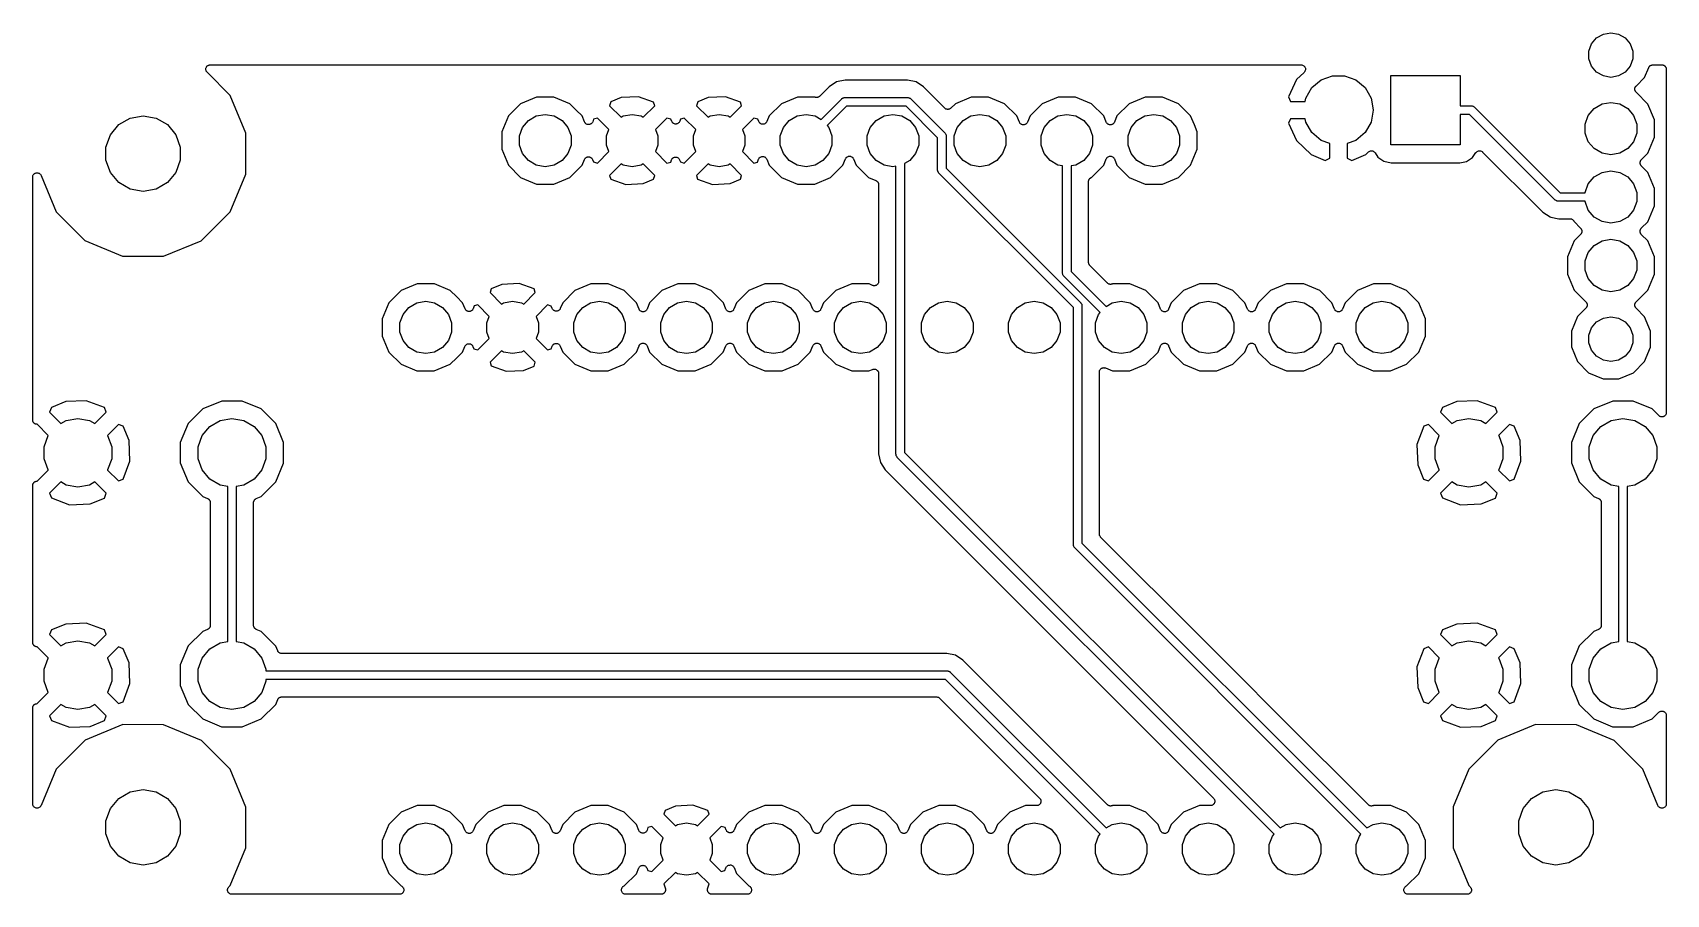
# Model space of a CAD drawing. Extents: x 124.4 to 172.1, y -115 to -89.8.
import ezdxf

# ---------------------------------------------------------------- set-up
doc = ezdxf.new("R2010")
doc.units = 0
doc.header["$MEASUREMENT"] = 0
doc.layers.add('BLACK', color=7, linetype='CONTINUOUS')

msp = doc.modelspace()

# ---------------------------------------------------------------- linework, layer by layer
at = {"layer": 'Black'}
for p, q in [((169.877, -90.3517), (169.955, -90.1388)), ((169.955, -90.1388), (170.101, -89.9652)), ((170.101, -89.9652), (170.297, -89.8519)), ((170.297, -89.8519), (170.52, -89.8125)), ((170.52, -89.8125), (170.743, -89.8519)), ((170.743, -89.8519), (170.939, -89.9652)), ((170.939, -89.9652), (171.085, -90.1388)), ((171.085, -90.1388), (171.163, -90.3517)), ((169.877, -90.5783), (169.877, -90.3517)), ((169.955, -90.7912), (169.877, -90.5783)), ((171.163, -90.5783), (171.085, -90.7912)), ((171.163, -90.3517), (171.163, -90.5783)), ((129.466, -90.891), (129.468, -90.8745)), ((129.468, -90.8964), (129.466, -90.891)), ((129.468, -90.8579), (129.47, -90.8526)), ((129.468, -90.8745), (129.468, -90.8579)), ((129.468, -90.9021), (129.468, -90.8964)), ((129.473, -90.9176), (129.468, -90.9021)), ((129.47, -90.847), (129.477, -90.832)), ((129.47, -90.8526), (129.47, -90.847)), ((129.478, -90.9336), (129.473, -90.9176)), ((129.477, -90.832), (129.483, -90.8165)), ((129.481, -90.9382), (129.478, -90.9336)), ((129.483, -90.9435), (129.481, -90.9382)), ((129.483, -90.8165), (129.486, -90.8122)), ((129.493, -90.9562), (129.483, -90.9435)), ((129.486, -90.8122), (129.489, -90.8071)), ((129.489, -90.8071), (129.5, -90.7954)), ((129.503, -90.9697), (129.493, -90.9562)), ((129.5, -90.7954), (129.511, -90.7827)), ((130.18, -91.6479), (129.503, -90.9697)), ((129.511, -90.7827), (129.516, -90.7799)), ((129.516, -90.7799), (129.52, -90.7759)), ((129.52, -90.7759), (129.535, -90.7689)), ((129.535, -90.7689), (129.549, -90.7607)), ((129.549, -90.7607), (129.555, -90.7597)), ((129.555, -90.7597), (129.56, -90.7573)), ((129.56, -90.7573), (129.576, -90.7559)), ((129.576, -90.7559), (129.593, -90.753)), ((129.593, -90.753), (161.467, -90.753)), ((161.554, -90.9731), (161.328, -91.1826)), ((161.467, -90.753), (161.486, -90.7563)), ((161.486, -90.7563), (161.505, -90.7587)), ((161.505, -90.7587), (161.508, -90.7601)), ((161.508, -90.7601), (161.511, -90.7607)), ((161.511, -90.7607), (161.527, -90.7701)), ((161.527, -90.7701), (161.544, -90.7788)), ((161.544, -90.7788), (161.546, -90.7811)), ((161.546, -90.7811), (161.549, -90.7827)), ((161.549, -90.7827), (161.561, -90.7972)), ((161.565, -90.958), (161.554, -90.9731)), ((161.561, -90.7972), (161.574, -90.8111)), ((161.577, -90.9435), (161.565, -90.958)), ((161.574, -90.8111), (161.575, -90.8141)), ((161.575, -90.8141), (161.577, -90.8165)), ((161.577, -90.8165), (161.584, -90.8343)), ((161.578, -90.9405), (161.577, -90.9435)), ((161.58, -90.938), (161.578, -90.9405)), ((161.586, -90.9199), (161.58, -90.938)), ((161.584, -90.8343), (161.591, -90.8518)), ((161.592, -90.9021), (161.586, -90.9199)), ((161.591, -90.8518), (161.591, -90.855)), ((161.591, -90.855), (161.592, -90.8579)), ((161.592, -90.8579), (161.592, -90.8769)), ((161.592, -90.8769), (161.593, -90.8958)), ((161.593, -90.8958), (161.592, -90.8989)), ((161.592, -90.8989), (161.592, -90.9021)), ((162.052, -91.1912), (162.384, -91.0706)), ((162.384, -91.0706), (162.736, -91.0706)), ((162.736, -91.0706), (163.068, -91.1912)), ((164.084, -93.091), (164.084, -91.059)), ((164.084, -91.059), (166.116, -91.059)), ((166.116, -91.059), (166.116, -91.95)), ((170.101, -90.9648), (169.955, -90.7912)), ((170.297, -91.0781), (170.101, -90.9648)), ((170.52, -91.1175), (170.297, -91.0781)), ((170.743, -91.0781), (170.52, -91.1175)), ((170.939, -90.9648), (170.743, -91.0781)), ((171.085, -90.7912), (170.939, -90.9648)), ((171.252, -91.3707), (171.501, -91.1218)), ((171.501, -91.1218), (171.622, -90.8313)), ((171.622, -90.8313), (171.626, -90.8243)), ((171.626, -90.8243), (171.629, -90.8165)), ((171.629, -90.8165), (171.638, -90.8058)), ((171.638, -90.8058), (171.645, -90.7941)), ((171.645, -90.7941), (171.652, -90.7891)), ((171.652, -90.7891), (171.657, -90.7827)), ((171.657, -90.7827), (171.669, -90.7758)), ((171.669, -90.7758), (171.681, -90.7673)), ((171.681, -90.7673), (171.688, -90.7648)), ((171.688, -90.7648), (171.696, -90.7607)), ((171.696, -90.7607), (171.709, -90.7582)), ((171.709, -90.7582), (171.723, -90.7541)), ((171.723, -90.7541), (171.731, -90.7544)), ((171.731, -90.7544), (171.739, -90.753)), ((171.739, -90.753), (172.01, -90.753)), ((172.01, -90.753), (172.021, -90.7549)), ((172.021, -90.7549), (172.032, -90.7549)), ((172.032, -90.7549), (172.042, -90.7587)), ((172.042, -90.7587), (172.053, -90.7607)), ((172.053, -90.7607), (172.063, -90.7662)), ((172.063, -90.7662), (172.073, -90.77)), ((172.073, -90.77), (172.082, -90.7772)), ((172.082, -90.7772), (172.092, -90.7827)), ((172.092, -90.7827), (172.099, -90.7912)), ((172.099, -90.7912), (172.107, -90.7984)), ((172.107, -90.7984), (172.113, -90.808)), ((172.113, -90.808), (172.12, -90.8165)), ((172.12, -90.8165), (172.124, -90.8269)), ((172.124, -90.8269), (172.129, -90.8366)), ((172.129, -90.8366), (172.131, -90.8475)), ((172.131, -90.8475), (172.135, -90.8579)), ((172.135, -90.8579), (172.135, -90.8691)), ((172.135, -90.8691), (172.137, -90.88)), ((172.137, -90.88), (172.137, -100.913)), ((147.676, -91.3959), (147.402, -91.6696)), ((147.891, -91.2522), (147.676, -91.3959)), ((148.145, -91.2017), (147.891, -91.2522)), ((149.963, -91.2017), (148.145, -91.2017)), ((150.217, -91.2522), (149.963, -91.2017)), ((150.432, -91.3959), (150.217, -91.2522)), ((151.054, -92.0175), (150.432, -91.3959)), ((161.328, -91.1826), (161.094, -91.6918)), ((161.605, -91.7236), (161.782, -91.418)), ((161.782, -91.418), (162.052, -91.1912)), ((163.068, -91.1912), (163.338, -91.418)), ((163.338, -91.418), (163.515, -91.7236)), ((171.215, -91.4494), (171.218, -91.4387)), ((171.216, -91.4605), (171.215, -91.4494)), ((171.215, -91.4715), (171.216, -91.4605)), ((171.218, -91.4823), (171.215, -91.4715)), ((171.218, -91.4387), (171.219, -91.4276)), ((171.219, -91.4933), (171.218, -91.4823)), ((171.219, -91.4276), (171.224, -91.4175)), ((171.224, -91.5034), (171.219, -91.4933)), ((171.224, -91.4175), (171.226, -91.4068)), ((171.226, -91.5142), (171.224, -91.5034)), ((171.226, -91.4068), (171.233, -91.3977)), ((171.233, -91.5233), (171.226, -91.5142)), ((171.233, -91.3977), (171.238, -91.3876)), ((171.237, -91.5333), (171.233, -91.5233)), ((171.245, -91.5412), (171.237, -91.5333)), ((171.238, -91.3876), (171.245, -91.3798)), ((171.245, -91.3798), (171.252, -91.3707)), ((171.252, -91.5503), (171.245, -91.5412)), ((171.597, -91.8965), (171.252, -91.5503)), ((130.636, -92.7509), (130.18, -91.6479)), ((138.665, -91.8867), (138.307, -92.2437)), ((139.131, -91.6938), (138.665, -91.8867)), ((139.637, -91.6942), (139.131, -91.6938)), ((140.103, -91.888), (139.637, -91.6942)), ((140.289, -92.0735), (140.103, -91.888)), ((140.46, -92.2455), (140.289, -92.0735)), ((141.297, -91.8355), (141.265, -91.9469)), ((141.265, -91.9469), (141.599, -92.2811)), ((141.604, -91.7084), (141.297, -91.8355)), ((142.112, -91.683), (141.604, -91.7084)), ((142.55, -91.8393), (142.112, -91.683)), ((142.247, -92.2811), (142.581, -91.9469)), ((142.581, -91.9469), (142.55, -91.8393)), ((143.837, -91.8355), (143.805, -91.9469)), ((143.805, -91.9469), (144.139, -92.2811)), ((144.144, -91.7084), (143.837, -91.8355)), ((144.652, -91.683), (144.144, -91.7084)), ((145.09, -91.8393), (144.652, -91.683)), ((144.787, -92.2811), (145.121, -91.9469)), ((145.121, -91.9469), (145.09, -91.8393)), ((146.285, -91.8867), (145.927, -92.2437)), ((146.751, -91.6938), (146.285, -91.8867)), ((147.257, -91.6942), (146.751, -91.6938)), ((147.264, -91.6971), (147.257, -91.6942)), ((147.272, -91.6989), (147.264, -91.6971)), ((147.28, -91.7025), (147.272, -91.6989)), ((147.293, -91.7037), (147.28, -91.7025)), ((147.307, -91.7067), (147.293, -91.7037)), ((147.315, -91.7056), (147.307, -91.7067)), ((147.323, -91.7063), (147.315, -91.7056)), ((147.337, -91.7028), (147.323, -91.7063)), ((147.35, -91.701), (147.337, -91.7028)), ((147.358, -91.6971), (147.35, -91.701)), ((147.366, -91.6949), (147.358, -91.6971)), ((147.377, -91.687), (147.366, -91.6949)), ((147.39, -91.6806), (147.377, -91.687)), ((147.395, -91.6744), (147.39, -91.6806)), ((147.402, -91.6696), (147.395, -91.6744)), ((147.442, -92.3478), (148.044, -91.7463)), ((148.184, -91.9597), (147.618, -92.5254)), ((148.044, -91.7463), (148.048, -91.7432)), ((148.048, -91.7432), (148.052, -91.7389)), ((148.052, -91.7389), (148.066, -91.7308)), ((148.066, -91.7308), (148.079, -91.7214)), ((148.079, -91.7214), (148.085, -91.72)), ((148.085, -91.72), (148.09, -91.7172)), ((148.09, -91.7172), (148.106, -91.7144)), ((148.106, -91.7144), (148.121, -91.7102)), ((148.121, -91.7102), (148.127, -91.7107)), ((148.127, -91.7107), (148.132, -91.7097)), ((148.132, -91.7097), (149.976, -91.7097)), ((149.924, -91.9597), (148.184, -91.9597)), ((150.847, -92.8829), (149.924, -91.9597)), ((149.976, -91.7097), (149.981, -91.7107)), ((149.981, -91.7107), (149.987, -91.7102)), ((149.987, -91.7102), (150.003, -91.7144)), ((150.003, -91.7144), (150.019, -91.7172)), ((150.019, -91.7172), (150.023, -91.72)), ((150.023, -91.72), (150.029, -91.7214)), ((150.029, -91.7214), (150.042, -91.7308)), ((150.042, -91.7308), (150.056, -91.7389)), ((150.056, -91.7389), (150.06, -91.7432)), ((150.06, -91.7432), (150.064, -91.7463)), ((150.064, -91.7463), (151.061, -92.7427)), ((151.063, -92.0239), (151.054, -92.0175)), ((151.071, -92.0317), (151.063, -92.0239)), ((151.081, -92.0364), (151.071, -92.0317)), ((151.09, -92.0428), (151.081, -92.0364)), ((151.101, -92.0457), (151.09, -92.0428)), ((151.111, -92.0504), (151.101, -92.0457)), ((151.122, -92.0513), (151.111, -92.0504)), ((151.133, -92.0542), (151.122, -92.0513)), ((151.144, -92.0533), (151.133, -92.0542)), ((151.155, -92.0542), (151.144, -92.0533)), ((151.165, -92.0514), (151.155, -92.0542)), ((151.177, -92.0504), (151.165, -92.0514)), ((151.187, -92.0457), (151.177, -92.0504)), ((151.197, -92.0429), (151.187, -92.0457)), ((151.206, -92.0365), (151.197, -92.0429)), ((151.217, -92.0317), (151.206, -92.0365)), ((151.224, -92.0239), (151.217, -92.0317)), ((151.233, -92.0176), (151.224, -92.0239)), ((151.365, -91.8867), (151.233, -92.0176)), ((151.831, -91.6938), (151.365, -91.8867)), ((152.337, -91.6942), (151.831, -91.6938)), ((152.803, -91.888), (152.337, -91.6942)), ((153.16, -92.2455), (152.803, -91.888)), ((153.905, -91.8867), (153.547, -92.2437)), ((154.371, -91.6938), (153.905, -91.8867)), ((154.877, -91.6942), (154.371, -91.6938)), ((155.343, -91.888), (154.877, -91.6942)), ((155.7, -92.2455), (155.343, -91.888)), ((156.445, -91.8867), (156.087, -92.2437)), ((156.911, -91.6938), (156.445, -91.8867)), ((157.417, -91.6942), (156.911, -91.6938)), ((157.883, -91.888), (157.417, -91.6942)), ((158.24, -92.2455), (157.883, -91.888)), ((161.094, -91.6918), (161.154, -91.821)), ((161.154, -91.821), (161.588, -91.821)), ((161.588, -91.821), (161.605, -91.7236)), ((163.515, -91.7236), (163.576, -92.0711)), ((163.576, -92.0789), (163.515, -92.4264)), ((163.576, -92.0711), (163.576, -92.0789)), ((166.116, -91.95), (166.441, -91.95)), ((166.441, -91.95), (166.447, -91.951)), ((166.447, -91.951), (166.452, -91.9505)), ((166.452, -91.9505), (166.468, -91.9547)), ((166.468, -91.9547), (166.484, -91.9575)), ((166.484, -91.9575), (166.489, -91.9603)), ((166.489, -91.9603), (166.494, -91.9617)), ((166.494, -91.9617), (166.508, -91.9711)), ((166.508, -91.9711), (166.522, -91.9792)), ((166.522, -91.9792), (166.525, -91.9835)), ((166.525, -91.9835), (166.53, -91.9866)), ((166.53, -91.9866), (169.033, -94.49)), ((169.858, -92.2325), (170.028, -92.029)), ((170.028, -92.029), (170.258, -91.8962)), ((170.258, -91.8962), (170.52, -91.8501)), ((170.52, -91.8501), (170.782, -91.8962)), ((170.782, -91.8962), (171.012, -92.029)), ((171.012, -92.029), (171.182, -92.2325)), ((171.79, -92.3635), (171.597, -91.8965)), ((126.679, -92.7929), (126.925, -92.4991)), ((126.925, -92.4991), (127.257, -92.3074)), ((127.257, -92.3074), (127.635, -92.2408)), ((127.635, -92.2408), (128.013, -92.3074)), ((128.013, -92.3074), (128.345, -92.4991)), ((128.345, -92.4991), (128.591, -92.7929)), ((138.307, -92.2437), (138.113, -92.7103)), ((138.63, -92.8312), (138.721, -92.5815)), ((138.721, -92.5815), (138.891, -92.378)), ((138.891, -92.378), (139.121, -92.2452)), ((139.121, -92.2452), (139.383, -92.1991)), ((139.383, -92.1991), (139.645, -92.2452)), ((139.645, -92.2452), (139.875, -92.378)), ((139.875, -92.378), (140.045, -92.5815)), ((140.045, -92.5815), (140.136, -92.8312)), ((140.533, -92.4218), (140.46, -92.2455)), ((140.544, -92.4385), (140.533, -92.4218)), ((140.554, -92.4556), (140.544, -92.4385)), ((140.556, -92.4571), (140.554, -92.4556)), ((140.557, -92.459), (140.556, -92.4571)), ((140.572, -92.4711), (140.557, -92.459)), ((140.588, -92.4837), (140.572, -92.4711)), ((140.59, -92.4845), (140.588, -92.4837)), ((140.592, -92.4859), (140.59, -92.4845)), ((140.611, -92.4919), (140.592, -92.4859)), ((140.629, -92.4985), (140.611, -92.4919)), ((140.632, -92.4985), (140.629, -92.4985)), ((140.634, -92.4992), (140.632, -92.4985)), ((140.654, -92.4984), (140.634, -92.4992)), ((140.673, -92.4982), (140.654, -92.4984)), ((140.676, -92.4974), (140.673, -92.4982)), ((140.678, -92.4973), (140.676, -92.4974)), ((140.696, -92.4898), (140.678, -92.4973)), ((140.715, -92.4829), (140.696, -92.4898)), ((140.716, -92.4814), (140.715, -92.4829)), ((140.719, -92.4805), (140.716, -92.4814)), ((140.733, -92.4671), (140.719, -92.4805)), ((140.748, -92.4543), (140.733, -92.4671)), ((140.749, -92.4523), (140.748, -92.4543)), ((140.751, -92.4507), (140.749, -92.4523)), ((140.76, -92.4332), (140.751, -92.4507)), ((140.77, -92.416), (140.76, -92.4332)), ((140.798, -92.337), (140.77, -92.416)), ((140.906, -92.3061), (140.798, -92.337)), ((141.239, -92.6396), (140.906, -92.3061)), ((141.599, -92.2811), (141.661, -92.2452)), ((141.661, -92.2452), (141.923, -92.1991)), ((141.923, -92.1991), (142.185, -92.2452)), ((142.185, -92.2452), (142.247, -92.2811)), ((142.94, -92.3061), (142.607, -92.6396)), ((143.052, -92.338), (142.94, -92.3061)), ((143.079, -92.4049), (143.052, -92.338)), ((143.09, -92.4216), (143.079, -92.4049)), ((143.1, -92.4386), (143.09, -92.4216)), ((143.102, -92.4401), (143.1, -92.4386)), ((143.103, -92.4421), (143.102, -92.4401)), ((143.119, -92.4542), (143.103, -92.4421)), ((143.134, -92.4667), (143.119, -92.4542)), ((143.136, -92.4675), (143.134, -92.4667)), ((143.138, -92.469), (143.136, -92.4675)), ((143.157, -92.4749), (143.138, -92.469)), ((143.175, -92.4816), (143.157, -92.4749)), ((143.178, -92.4815), (143.175, -92.4816)), ((143.18, -92.4823), (143.178, -92.4815)), ((143.2, -92.4814), (143.18, -92.4823)), ((143.219, -92.4813), (143.2, -92.4814)), ((143.222, -92.4804), (143.219, -92.4813)), ((143.224, -92.4803), (143.222, -92.4804)), ((143.242, -92.4728), (143.224, -92.4803)), ((143.261, -92.4659), (143.242, -92.4728)), ((143.263, -92.4644), (143.261, -92.4659)), ((143.265, -92.4635), (143.263, -92.4644)), ((143.279, -92.4501), (143.265, -92.4635)), ((143.294, -92.4374), (143.279, -92.4501)), ((143.296, -92.4353), (143.294, -92.4374)), ((143.297, -92.4337), (143.296, -92.4353)), ((143.306, -92.4162), (143.297, -92.4337)), ((143.316, -92.399), (143.306, -92.4162)), ((143.338, -92.337), (143.316, -92.399)), ((143.446, -92.3061), (143.338, -92.337)), ((143.779, -92.6396), (143.446, -92.3061)), ((144.139, -92.2811), (144.201, -92.2452)), ((144.201, -92.2452), (144.463, -92.1991)), ((144.463, -92.1991), (144.725, -92.2452)), ((144.725, -92.2452), (144.787, -92.2811)), ((145.48, -92.3061), (145.147, -92.6396)), ((145.592, -92.338), (145.48, -92.3061)), ((145.622, -92.4123), (145.592, -92.338)), ((145.631, -92.4263), (145.622, -92.4123)), ((145.639, -92.441), (145.631, -92.4263)), ((145.643, -92.4448), (145.639, -92.441)), ((145.646, -92.4495), (145.643, -92.4448)), ((145.659, -92.4596), (145.646, -92.4495)), ((145.671, -92.4708), (145.659, -92.4596)), ((145.676, -92.4729), (145.671, -92.4708)), ((145.681, -92.4764), (145.676, -92.4729)), ((145.697, -92.4813), (145.681, -92.4764)), ((145.712, -92.4877), (145.697, -92.4813)), ((145.718, -92.4879), (145.712, -92.4877)), ((145.723, -92.4896), (145.718, -92.4879)), ((145.74, -92.4889), (145.723, -92.4896)), ((145.756, -92.4897), (145.74, -92.4889)), ((145.761, -92.488), (145.756, -92.4897)), ((145.767, -92.4877), (145.761, -92.488)), ((145.782, -92.4814), (145.767, -92.4877)), ((145.798, -92.4764), (145.782, -92.4814)), ((145.803, -92.473), (145.798, -92.4764)), ((145.808, -92.4708), (145.803, -92.473)), ((145.82, -92.4597), (145.808, -92.4708)), ((145.833, -92.4496), (145.82, -92.4597)), ((145.836, -92.4449), (145.833, -92.4496)), ((145.84, -92.441), (145.836, -92.4449)), ((145.848, -92.4264), (145.84, -92.441)), ((145.857, -92.4124), (145.848, -92.4264)), ((145.927, -92.2437), (145.857, -92.4124)), ((146.25, -92.8312), (146.341, -92.5815)), ((146.341, -92.5815), (146.511, -92.378)), ((146.511, -92.378), (146.741, -92.2452)), ((146.741, -92.2452), (147.003, -92.1991)), ((147.003, -92.1991), (147.265, -92.2452)), ((147.265, -92.2452), (147.442, -92.3478)), ((147.618, -92.5254), (147.665, -92.5815)), ((147.665, -92.5815), (147.756, -92.8312)), ((148.79, -92.8312), (148.881, -92.5815)), ((148.881, -92.5815), (149.051, -92.378)), ((149.051, -92.378), (149.281, -92.2452)), ((149.281, -92.2452), (149.543, -92.1991)), ((149.543, -92.1991), (149.805, -92.2452)), ((149.805, -92.2452), (150.035, -92.378)), ((150.035, -92.378), (150.205, -92.5815)), ((150.205, -92.5815), (150.296, -92.8312)), ((151.33, -92.8312), (151.421, -92.5815)), ((151.421, -92.5815), (151.591, -92.378)), ((151.591, -92.378), (151.821, -92.2452)), ((151.821, -92.2452), (152.083, -92.1991)), ((152.083, -92.1991), (152.345, -92.2452)), ((152.345, -92.2452), (152.575, -92.378)), ((152.575, -92.378), (152.745, -92.5815)), ((152.745, -92.5815), (152.836, -92.8312)), ((153.236, -92.428), (153.16, -92.2455)), ((153.245, -92.442), (153.236, -92.428)), ((153.252, -92.4567), (153.245, -92.442)), ((153.256, -92.4605), (153.252, -92.4567)), ((153.259, -92.4652), (153.256, -92.4605)), ((153.272, -92.4753), (153.259, -92.4652)), ((153.285, -92.4866), (153.272, -92.4753)), ((153.29, -92.4887), (153.285, -92.4866)), ((153.294, -92.4921), (153.29, -92.4887)), ((153.31, -92.4971), (153.294, -92.4921)), ((153.325, -92.5035), (153.31, -92.4971)), ((153.331, -92.5037), (153.325, -92.5035)), ((153.336, -92.5054), (153.331, -92.5037)), ((153.353, -92.5047), (153.336, -92.5054)), ((153.37, -92.5054), (153.353, -92.5047)), ((153.375, -92.5038), (153.37, -92.5054)), ((153.38, -92.5035), (153.375, -92.5038)), ((153.396, -92.4972), (153.38, -92.5035)), ((153.412, -92.4922), (153.396, -92.4972)), ((153.416, -92.4888), (153.412, -92.4922)), ((153.421, -92.4867), (153.416, -92.4888)), ((153.433, -92.4755), (153.421, -92.4867)), ((153.447, -92.4654), (153.433, -92.4755)), ((153.45, -92.4607), (153.447, -92.4654)), ((153.454, -92.4569), (153.45, -92.4607)), ((153.461, -92.4422), (153.454, -92.4569)), ((153.47, -92.4282), (153.461, -92.4422)), ((153.547, -92.2437), (153.47, -92.4282)), ((153.87, -92.8312), (153.961, -92.5815)), ((153.961, -92.5815), (154.131, -92.378)), ((154.131, -92.378), (154.361, -92.2452)), ((154.361, -92.2452), (154.623, -92.1991)), ((154.623, -92.1991), (154.885, -92.2452)), ((154.885, -92.2452), (155.115, -92.378)), ((155.115, -92.378), (155.285, -92.5815)), ((155.285, -92.5815), (155.376, -92.8312)), ((155.776, -92.428), (155.7, -92.2455)), ((155.785, -92.442), (155.776, -92.428)), ((155.792, -92.4567), (155.785, -92.442)), ((155.796, -92.4605), (155.792, -92.4567)), ((155.799, -92.4652), (155.796, -92.4605)), ((155.812, -92.4753), (155.799, -92.4652)), ((155.825, -92.4866), (155.812, -92.4753)), ((155.83, -92.4887), (155.825, -92.4866)), ((155.834, -92.4921), (155.83, -92.4887)), ((155.85, -92.4971), (155.834, -92.4921)), ((155.865, -92.5035), (155.85, -92.4971)), ((155.871, -92.5037), (155.865, -92.5035)), ((155.876, -92.5054), (155.871, -92.5037)), ((155.893, -92.5047), (155.876, -92.5054)), ((155.91, -92.5054), (155.893, -92.5047)), ((155.915, -92.5038), (155.91, -92.5054)), ((155.92, -92.5035), (155.915, -92.5038)), ((155.936, -92.4972), (155.92, -92.5035)), ((155.952, -92.4922), (155.936, -92.4972)), ((155.956, -92.4888), (155.952, -92.4922)), ((155.961, -92.4867), (155.956, -92.4888)), ((155.973, -92.4755), (155.961, -92.4867)), ((155.987, -92.4654), (155.973, -92.4755)), ((155.99, -92.4607), (155.987, -92.4654)), ((155.994, -92.4569), (155.99, -92.4607)), ((156.001, -92.4422), (155.994, -92.4569)), ((156.01, -92.4282), (156.001, -92.4422)), ((156.087, -92.2437), (156.01, -92.4282)), ((156.41, -92.8312), (156.501, -92.5815)), ((156.501, -92.5815), (156.671, -92.378)), ((156.671, -92.378), (156.901, -92.2452)), ((156.901, -92.2452), (157.163, -92.1991)), ((157.163, -92.1991), (157.425, -92.2452)), ((157.425, -92.2452), (157.655, -92.378)), ((157.655, -92.378), (157.825, -92.5815)), ((157.825, -92.5815), (157.916, -92.8312)), ((158.348, -92.5064), (158.24, -92.2455)), ((158.433, -92.7125), (158.348, -92.5064)), ((161.154, -92.329), (161.094, -92.4582)), ((161.094, -92.4582), (161.328, -92.9674)), ((161.588, -92.329), (161.154, -92.329)), ((161.605, -92.4264), (161.588, -92.329)), ((161.782, -92.732), (161.605, -92.4264)), ((163.515, -92.4264), (163.338, -92.732)), ((166.39, -92.2), (166.116, -92.2)), ((166.116, -92.2), (166.116, -93.091)), ((168.893, -94.7034), (166.39, -92.2)), ((169.767, -92.4822), (169.858, -92.2325)), ((169.767, -92.7478), (169.767, -92.4822)), ((171.182, -92.2325), (171.273, -92.4822)), ((171.273, -92.4822), (171.273, -92.7478)), ((171.79, -92.8687), (171.79, -92.3635)), ((126.548, -93.1533), (126.679, -92.7929)), ((128.591, -92.7929), (128.722, -93.1533)), ((130.635, -93.2405), (130.636, -92.7509)), ((138.113, -92.7103), (138.113, -93.2155)), ((138.63, -93.0968), (138.63, -92.8312)), ((140.136, -92.8312), (140.136, -93.0968)), ((141.17, -92.8312), (141.239, -92.6396)), ((141.17, -93.0968), (141.17, -92.8312)), ((142.607, -92.6396), (142.676, -92.8312)), ((142.676, -92.8312), (142.676, -93.0968)), ((143.71, -92.8312), (143.779, -92.6396)), ((143.71, -93.0968), (143.71, -92.8312)), ((145.147, -92.6396), (145.216, -92.8312)), ((145.216, -92.8312), (145.216, -93.0968)), ((146.25, -93.0968), (146.25, -92.8312)), ((147.756, -92.8312), (147.756, -93.0968)), ((148.79, -93.0968), (148.79, -92.8312)), ((150.296, -92.8312), (150.296, -93.0968)), ((150.847, -93.8242), (150.847, -92.8829)), ((151.061, -92.7427), (151.064, -92.7472)), ((151.064, -92.7472), (151.068, -92.7508)), ((151.068, -92.7508), (151.076, -92.7649)), ((151.076, -92.7649), (151.086, -92.7783)), ((151.086, -92.7783), (151.087, -92.7836)), ((151.087, -92.7836), (151.09, -92.7883)), ((151.09, -92.7883), (151.093, -92.8044)), ((151.093, -92.8044), (151.097, -92.8202)), ((151.097, -92.8202), (151.096, -92.8257)), ((151.096, -92.8257), (151.097, -92.8311)), ((151.097, -92.8311), (151.097, -93.7724)), ((151.33, -93.0968), (151.33, -92.8312)), ((152.836, -92.8312), (152.836, -93.0968)), ((153.87, -93.0968), (153.87, -92.8312)), ((155.376, -92.8312), (155.376, -93.0968)), ((156.41, -93.0968), (156.41, -92.8312)), ((157.916, -92.8312), (157.916, -93.0968)), ((158.433, -93.2177), (158.433, -92.7125)), ((161.328, -92.9674), (161.765, -93.3728)), ((162.052, -92.9588), (161.782, -92.732)), ((162.306, -93.0512), (162.052, -92.9588)), ((162.306, -93.4809), (162.306, -93.0512)), ((163.068, -92.9588), (162.814, -93.0512)), ((162.814, -93.0512), (162.814, -93.4809)), ((163.338, -92.732), (163.068, -92.9588)), ((169.858, -92.9975), (169.767, -92.7478)), ((170.028, -93.201), (169.858, -92.9975)), ((171.182, -92.9975), (171.012, -93.201)), ((171.273, -92.7478), (171.182, -92.9975)), ((171.596, -93.3353), (171.79, -92.8687)), ((126.548, -93.5367), (126.548, -93.1533)), ((126.679, -93.8971), (126.548, -93.5367)), ((128.722, -93.5367), (128.591, -93.8971)), ((128.722, -93.1533), (128.722, -93.5367)), ((130.634, -93.9444), (130.635, -93.2405)), ((138.113, -93.2155), (138.306, -93.6825)), ((138.721, -93.3465), (138.63, -93.0968)), ((138.891, -93.55), (138.721, -93.3465)), ((140.045, -93.3465), (139.875, -93.55)), ((140.136, -93.0968), (140.045, -93.3465)), ((140.459, -93.6843), (140.529, -93.5156)), ((140.529, -93.5156), (140.538, -93.5016)), ((140.538, -93.5016), (140.546, -93.487)), ((140.546, -93.487), (140.55, -93.4831)), ((140.55, -93.4831), (140.553, -93.4784)), ((140.553, -93.4784), (140.566, -93.4683)), ((140.566, -93.4683), (140.578, -93.4572)), ((140.578, -93.4572), (140.583, -93.455)), ((140.583, -93.455), (140.588, -93.4516)), ((140.588, -93.4516), (140.604, -93.4466)), ((140.604, -93.4466), (140.619, -93.4403)), ((140.619, -93.4403), (140.625, -93.44)), ((140.625, -93.44), (140.63, -93.4383)), ((140.63, -93.4383), (140.646, -93.4391)), ((140.646, -93.4391), (140.663, -93.4384)), ((140.663, -93.4384), (140.668, -93.4401)), ((140.668, -93.4401), (140.674, -93.4403)), ((140.674, -93.4403), (140.689, -93.4467)), ((140.689, -93.4467), (140.705, -93.4516)), ((140.705, -93.4516), (140.71, -93.4551)), ((140.71, -93.4551), (140.715, -93.4572)), ((140.715, -93.4572), (140.727, -93.4684)), ((140.727, -93.4684), (140.74, -93.4785)), ((140.74, -93.4785), (140.743, -93.4832)), ((140.743, -93.4832), (140.747, -93.487)), ((140.747, -93.487), (140.755, -93.5017)), ((140.755, -93.5017), (140.764, -93.5157)), ((140.764, -93.5157), (140.794, -93.59)), ((140.906, -93.6219), (141.239, -93.2884)), ((141.239, -93.2884), (141.17, -93.0968)), ((142.676, -93.0968), (142.607, -93.2884)), ((142.607, -93.2884), (142.94, -93.6219)), ((143.048, -93.591), (143.07, -93.529)), ((143.07, -93.529), (143.08, -93.5118)), ((143.08, -93.5118), (143.089, -93.4943)), ((143.089, -93.4943), (143.09, -93.4927)), ((143.09, -93.4927), (143.092, -93.4906)), ((143.092, -93.4906), (143.107, -93.4779)), ((143.107, -93.4779), (143.121, -93.4645)), ((143.121, -93.4645), (143.123, -93.4636)), ((143.123, -93.4636), (143.125, -93.4621)), ((143.125, -93.4621), (143.144, -93.4552)), ((143.144, -93.4552), (143.162, -93.4477)), ((143.162, -93.4477), (143.164, -93.4476)), ((143.164, -93.4476), (143.167, -93.4467)), ((143.167, -93.4467), (143.186, -93.4466)), ((143.186, -93.4466), (143.206, -93.4457)), ((143.206, -93.4457), (143.208, -93.4465)), ((143.208, -93.4465), (143.211, -93.4464)), ((143.211, -93.4464), (143.229, -93.4531)), ((143.229, -93.4531), (143.248, -93.459)), ((143.248, -93.459), (143.25, -93.4605)), ((143.25, -93.4605), (143.252, -93.4613)), ((143.252, -93.4613), (143.267, -93.4739)), ((143.267, -93.4739), (143.283, -93.4859)), ((143.283, -93.4859), (143.284, -93.4879)), ((143.284, -93.4879), (143.286, -93.4894)), ((143.286, -93.4894), (143.296, -93.5064)), ((143.296, -93.5064), (143.307, -93.5231)), ((143.307, -93.5231), (143.334, -93.59)), ((143.446, -93.6219), (143.779, -93.2884)), ((143.779, -93.2884), (143.71, -93.0968)), ((145.216, -93.0968), (145.147, -93.2884)), ((145.147, -93.2884), (145.48, -93.6219)), ((145.588, -93.591), (145.616, -93.512)), ((145.616, -93.512), (145.626, -93.4948)), ((145.626, -93.4948), (145.635, -93.4773)), ((145.635, -93.4773), (145.637, -93.4757)), ((145.637, -93.4757), (145.638, -93.4737)), ((145.638, -93.4737), (145.653, -93.4609)), ((145.653, -93.4609), (145.667, -93.4475)), ((145.667, -93.4475), (145.67, -93.4466)), ((145.67, -93.4466), (145.671, -93.4451)), ((145.671, -93.4451), (145.69, -93.4382)), ((145.69, -93.4382), (145.708, -93.4307)), ((145.708, -93.4307), (145.71, -93.4306)), ((145.71, -93.4306), (145.713, -93.4298)), ((145.713, -93.4298), (145.732, -93.4296)), ((145.732, -93.4296), (145.752, -93.4288)), ((145.752, -93.4288), (145.754, -93.4295)), ((145.754, -93.4295), (145.757, -93.4295)), ((145.757, -93.4295), (145.775, -93.4361)), ((145.775, -93.4361), (145.794, -93.4421)), ((145.794, -93.4421), (145.796, -93.4435)), ((145.796, -93.4435), (145.798, -93.4443)), ((145.798, -93.4443), (145.814, -93.4569)), ((145.814, -93.4569), (145.829, -93.469)), ((145.829, -93.469), (145.83, -93.4709)), ((145.83, -93.4709), (145.832, -93.4724)), ((145.832, -93.4724), (145.842, -93.4895)), ((145.842, -93.4895), (145.853, -93.5062)), ((145.853, -93.5062), (145.926, -93.6825)), ((146.341, -93.3465), (146.25, -93.0968)), ((146.511, -93.55), (146.341, -93.3465)), ((147.665, -93.3465), (147.495, -93.55)), ((147.756, -93.0968), (147.665, -93.3465)), ((148.079, -93.6843), (148.156, -93.4998)), ((148.156, -93.4998), (148.165, -93.4858)), ((148.165, -93.4858), (148.172, -93.4711)), ((148.172, -93.4711), (148.176, -93.4673)), ((148.176, -93.4673), (148.179, -93.4626)), ((148.179, -93.4626), (148.193, -93.4525)), ((148.193, -93.4525), (148.205, -93.4413)), ((148.205, -93.4413), (148.21, -93.4392)), ((148.21, -93.4392), (148.214, -93.4358)), ((148.214, -93.4358), (148.23, -93.4308)), ((148.23, -93.4308), (148.246, -93.4245)), ((148.246, -93.4245), (148.251, -93.4242)), ((148.251, -93.4242), (148.256, -93.4226)), ((148.256, -93.4226), (148.273, -93.4233)), ((148.273, -93.4233), (148.29, -93.4226)), ((148.29, -93.4226), (148.295, -93.4243)), ((148.295, -93.4243), (148.301, -93.4245)), ((148.301, -93.4245), (148.316, -93.4309)), ((148.316, -93.4309), (148.332, -93.4359)), ((148.332, -93.4359), (148.336, -93.4393)), ((148.336, -93.4393), (148.341, -93.4414)), ((148.341, -93.4414), (148.353, -93.4526)), ((148.353, -93.4526), (148.367, -93.4628)), ((148.367, -93.4628), (148.37, -93.4675)), ((148.37, -93.4675), (148.374, -93.4713)), ((148.374, -93.4713), (148.381, -93.486)), ((148.381, -93.486), (148.39, -93.5)), ((148.39, -93.5), (148.466, -93.6825)), ((148.881, -93.3465), (148.79, -93.0968)), ((149.051, -93.55), (148.881, -93.3465)), ((150.205, -93.3465), (150.035, -93.55)), ((150.296, -93.0968), (150.205, -93.3465)), ((151.421, -93.3465), (151.33, -93.0968)), ((151.591, -93.55), (151.421, -93.3465)), ((152.745, -93.3465), (152.575, -93.55)), ((152.836, -93.0968), (152.745, -93.3465)), ((153.961, -93.3465), (153.87, -93.0968)), ((154.131, -93.55), (153.961, -93.3465)), ((155.285, -93.3465), (155.115, -93.55)), ((155.376, -93.0968), (155.285, -93.3465)), ((155.699, -93.6843), (155.776, -93.4998)), ((155.776, -93.4998), (155.785, -93.4858)), ((155.785, -93.4858), (155.792, -93.4711)), ((155.792, -93.4711), (155.796, -93.4673)), ((155.796, -93.4673), (155.799, -93.4626)), ((155.799, -93.4626), (155.813, -93.4525)), ((155.813, -93.4525), (155.825, -93.4413)), ((155.825, -93.4413), (155.83, -93.4392)), ((155.83, -93.4392), (155.834, -93.4358)), ((155.834, -93.4358), (155.85, -93.4308)), ((155.85, -93.4308), (155.866, -93.4245)), ((155.866, -93.4245), (155.871, -93.4242)), ((155.871, -93.4242), (155.876, -93.4226)), ((155.876, -93.4226), (155.893, -93.4233)), ((155.893, -93.4233), (155.91, -93.4226)), ((155.91, -93.4226), (155.915, -93.4243)), ((155.915, -93.4243), (155.921, -93.4245)), ((155.921, -93.4245), (155.936, -93.4309)), ((155.936, -93.4309), (155.952, -93.4359)), ((155.952, -93.4359), (155.956, -93.4393)), ((155.956, -93.4393), (155.961, -93.4414)), ((155.961, -93.4414), (155.973, -93.4526)), ((155.973, -93.4526), (155.987, -93.4628)), ((155.987, -93.4628), (155.99, -93.4675)), ((155.99, -93.4675), (155.994, -93.4713)), ((155.994, -93.4713), (156.001, -93.486)), ((156.001, -93.486), (156.01, -93.5)), ((156.01, -93.5), (156.086, -93.6825)), ((156.501, -93.3465), (156.41, -93.0968)), ((156.671, -93.55), (156.501, -93.3465)), ((157.825, -93.3465), (157.655, -93.55)), ((157.916, -93.0968), (157.825, -93.3465)), ((158.239, -93.6843), (158.433, -93.2177)), ((161.765, -93.3728), (162.174, -93.5423)), ((162.174, -93.5423), (162.306, -93.4809)), ((162.814, -93.4809), (162.946, -93.5423)), ((162.946, -93.5423), (163.355, -93.3728)), ((163.355, -93.3728), (163.436, -93.2978)), ((163.436, -93.2977), (163.455, -93.2856)), ((163.436, -93.2978), (163.436, -93.2977)), ((163.436, -93.2977), (163.436, -93.2977)), ((163.455, -93.2856), (163.473, -93.2739)), ((163.473, -93.2738), (163.494, -93.269)), ((163.473, -93.2739), (163.473, -93.2738)), ((163.473, -93.2738), (163.473, -93.2738)), ((163.494, -93.269), (163.516, -93.2641)), ((163.516, -93.2641), (163.516, -93.2641)), ((163.516, -93.2641), (163.516, -93.2641)), ((163.516, -93.2641), (163.538, -93.2668)), ((163.538, -93.2668), (163.56, -93.2696)), ((163.56, -93.2696), (163.56, -93.2696)), ((163.56, -93.2696), (163.56, -93.2696)), ((163.56, -93.2696), (163.58, -93.2797)), ((163.58, -93.2797), (163.599, -93.2897)), ((163.599, -93.2897), (163.599, -93.2898)), ((163.599, -93.2898), (163.599, -93.2898)), ((163.599, -93.2898), (163.614, -93.3054)), ((163.614, -93.3054), (163.629, -93.322)), ((163.629, -93.322), (163.629, -93.3221)), ((163.629, -93.3221), (163.629, -93.3222)), ((163.629, -93.3222), (163.713, -93.4521)), ((163.713, -93.4521), (163.883, -93.5681)), ((166.116, -93.091), (164.084, -93.091)), ((166.303, -93.5739), (166.477, -93.4622)), ((166.477, -93.4622), (166.576, -93.3176)), ((166.576, -93.3171), (166.577, -93.3164)), ((166.576, -93.3176), (166.576, -93.3171)), ((166.577, -93.3164), (166.592, -93.3013)), ((166.592, -93.3013), (166.607, -93.2861)), ((166.607, -93.2857), (166.608, -93.2852)), ((166.607, -93.2861), (166.607, -93.2857)), ((166.608, -93.2852), (166.627, -93.2762)), ((166.627, -93.2762), (166.646, -93.267)), ((166.646, -93.267), (166.647, -93.2669)), ((166.647, -93.2669), (166.648, -93.2666)), ((166.648, -93.2666), (166.669, -93.2647)), ((166.669, -93.2647), (166.69, -93.2626)), ((166.69, -93.2626), (166.691, -93.2628)), ((166.691, -93.2628), (166.692, -93.2627)), ((166.692, -93.2627), (166.712, -93.2683)), ((166.712, -93.2683), (166.733, -93.2735)), ((166.733, -93.2735), (166.734, -93.274)), ((166.734, -93.274), (166.734, -93.2742)), ((166.734, -93.2742), (166.752, -93.2864)), ((166.752, -93.2864), (166.77, -93.2984)), ((166.77, -93.2984), (166.77, -93.299)), ((166.77, -93.299), (166.771, -93.2995)), ((166.771, -93.2995), (168.525, -95.0538)), ((170.258, -93.3338), (170.028, -93.201)), ((170.52, -93.3799), (170.258, -93.3338)), ((170.782, -93.3338), (170.52, -93.3799)), ((171.012, -93.201), (170.782, -93.3338)), ((171.387, -93.5521), (171.392, -93.542)), ((171.392, -93.542), (171.4, -93.5342)), ((171.4, -93.5342), (171.406, -93.5251)), ((171.406, -93.5251), (171.596, -93.3353)), ((124.408, -94.0309), (124.411, -94.0118)), ((124.411, -94.0118), (124.414, -93.9926)), ((124.414, -93.9926), (124.415, -93.9902)), ((124.415, -93.9902), (124.416, -93.9875)), ((124.416, -93.9875), (124.425, -93.9707)), ((124.425, -93.9707), (124.434, -93.9535)), ((124.434, -93.9535), (124.436, -93.9517)), ((124.436, -93.9517), (124.438, -93.9493)), ((124.438, -93.9493), (124.453, -93.9368)), ((124.453, -93.9368), (124.467, -93.9238)), ((124.467, -93.9238), (124.469, -93.9227)), ((124.469, -93.9227), (124.471, -93.9209)), ((124.471, -93.9209), (124.49, -93.9143)), ((124.49, -93.9143), (124.508, -93.9069)), ((124.508, -93.9069), (124.51, -93.9068)), ((124.51, -93.9068), (124.513, -93.9059)), ((124.513, -93.9059), (124.532, -93.9059)), ((124.532, -93.9059), (124.552, -93.905)), ((124.552, -93.905), (124.554, -93.9059)), ((124.554, -93.9059), (124.557, -93.9059)), ((124.557, -93.9059), (124.575, -93.9125)), ((124.575, -93.9125), (124.594, -93.9183)), ((124.594, -93.9183), (124.596, -93.92)), ((124.596, -93.92), (124.599, -93.9209)), ((124.599, -93.9209), (124.613, -93.9334)), ((124.613, -93.9334), (124.629, -93.9452)), ((124.629, -93.9452), (124.63, -93.9475)), ((124.63, -93.9475), (124.632, -93.9493)), ((124.632, -93.9493), (124.642, -93.9661)), ((124.642, -93.9661), (124.652, -93.9824)), ((124.652, -93.9824), (125.09, -95.0421)), ((126.925, -94.1909), (126.679, -93.8971)), ((128.591, -93.8971), (128.345, -94.1909)), ((130.177, -95.0466), (130.634, -93.9444)), ((138.306, -93.6825), (138.663, -94.04)), ((139.121, -93.6828), (138.891, -93.55)), ((139.383, -93.7289), (139.121, -93.6828)), ((139.645, -93.6828), (139.383, -93.7289)), ((139.875, -93.55), (139.645, -93.6828)), ((140.101, -94.0413), (140.289, -93.8543)), ((140.289, -93.8543), (140.459, -93.6843)), ((140.794, -93.59), (140.906, -93.6219)), ((141.599, -93.6469), (141.265, -93.9811)), ((141.265, -93.9811), (141.296, -94.0887)), ((141.661, -93.6828), (141.599, -93.6469)), ((141.923, -93.7289), (141.661, -93.6828)), ((142.185, -93.6828), (141.923, -93.7289)), ((142.247, -93.6469), (142.185, -93.6828)), ((142.581, -93.9811), (142.247, -93.6469)), ((142.549, -94.0925), (142.581, -93.9811)), ((142.94, -93.6219), (143.048, -93.591)), ((143.334, -93.59), (143.446, -93.6219)), ((144.139, -93.6469), (143.805, -93.9811)), ((143.805, -93.9811), (143.836, -94.0887)), ((144.201, -93.6828), (144.139, -93.6469)), ((144.463, -93.7289), (144.201, -93.6828)), ((144.725, -93.6828), (144.463, -93.7289)), ((144.787, -93.6469), (144.725, -93.6828)), ((145.121, -93.9811), (144.787, -93.6469)), ((145.089, -94.0925), (145.121, -93.9811)), ((145.48, -93.6219), (145.588, -93.591)), ((145.926, -93.6825), (146.283, -94.04)), ((146.741, -93.6828), (146.511, -93.55)), ((147.003, -93.7289), (146.741, -93.6828)), ((147.265, -93.6828), (147.003, -93.7289)), ((147.495, -93.55), (147.265, -93.6828)), ((147.721, -94.0413), (148.079, -93.6843)), ((148.466, -93.6825), (148.823, -94.04)), ((149.281, -93.6828), (149.051, -93.55)), ((149.543, -93.7289), (149.281, -93.6828)), ((149.631, -93.7133), (149.543, -93.7289)), ((149.631, -102.131), (149.631, -93.7133)), ((150.035, -93.55), (149.881, -93.6384)), ((149.881, -93.6384), (149.881, -102.08)), ((150.848, -93.8296), (150.847, -93.8242)), ((150.848, -93.8351), (150.848, -93.8296)), ((150.852, -93.8509), (150.848, -93.8351)), ((150.855, -93.867), (150.852, -93.8509)), ((150.858, -93.8717), (150.855, -93.867)), ((150.859, -93.877), (150.858, -93.8717)), ((150.868, -93.8904), (150.859, -93.877)), ((150.877, -93.9045), (150.868, -93.8904)), ((150.881, -93.9081), (150.877, -93.9045)), ((150.884, -93.9126), (150.881, -93.9081)), ((154.815, -97.8437), (150.884, -93.9126)), ((151.097, -93.7724), (155.028, -97.7035)), ((151.821, -93.6828), (151.591, -93.55)), ((152.083, -93.7289), (151.821, -93.6828)), ((152.345, -93.6828), (152.083, -93.7289)), ((152.575, -93.55), (152.345, -93.6828)), ((154.361, -93.6828), (154.131, -93.55)), ((154.498, -93.7069), (154.361, -93.6828)), ((154.498, -96.838), (154.498, -93.7069)), ((154.885, -93.6828), (154.748, -93.7069)), ((154.748, -93.7069), (154.748, -96.7862)), ((155.115, -93.55), (154.885, -93.6828)), ((155.341, -94.0413), (155.699, -93.6843)), ((156.086, -93.6825), (156.443, -94.04)), ((156.901, -93.6828), (156.671, -93.55)), ((157.163, -93.7289), (156.901, -93.6828)), ((157.425, -93.6828), (157.163, -93.7289)), ((157.655, -93.55), (157.425, -93.6828)), ((157.881, -94.0413), (158.239, -93.6843)), ((163.883, -93.5681), (164.097, -93.6114)), ((164.097, -93.6114), (166.104, -93.6114)), ((166.104, -93.6114), (166.303, -93.5739)), ((170.028, -94.029), (170.258, -93.8962)), ((170.258, -93.8962), (170.52, -93.8501)), ((170.52, -93.8501), (170.782, -93.8962)), ((170.782, -93.8962), (171.012, -94.029)), ((171.369, -93.6038), (171.372, -93.5931)), ((171.37, -93.6149), (171.369, -93.6038)), ((171.369, -93.6259), (171.37, -93.6149)), ((171.372, -93.6367), (171.369, -93.6259)), ((171.372, -93.5931), (171.373, -93.582)), ((171.373, -93.6477), (171.372, -93.6367)), ((171.373, -93.582), (171.378, -93.5719)), ((171.378, -93.6578), (171.373, -93.6477)), ((171.378, -93.5719), (171.381, -93.5612)), ((171.381, -93.6686), (171.378, -93.6578)), ((171.381, -93.5612), (171.387, -93.5521)), ((171.387, -93.6777), (171.381, -93.6686)), ((171.392, -93.6877), (171.387, -93.6777)), ((171.399, -93.6956), (171.392, -93.6877)), ((171.406, -93.7047), (171.399, -93.6956)), ((171.597, -93.8965), (171.406, -93.7047)), ((171.79, -94.3635), (171.597, -93.8965)), ((124.408, -98.7017), (124.408, -94.0309)), ((127.257, -94.3826), (126.925, -94.1909)), ((127.635, -94.4492), (127.257, -94.3826)), ((128.013, -94.3826), (127.635, -94.4492)), ((128.345, -94.1909), (128.013, -94.3826)), ((138.663, -94.04), (139.129, -94.2338)), ((139.129, -94.2338), (139.635, -94.2342)), ((139.635, -94.2342), (140.101, -94.0413)), ((141.296, -94.0887), (141.734, -94.245)), ((141.734, -94.245), (142.242, -94.2196)), ((142.242, -94.2196), (142.549, -94.0925)), ((143.836, -94.0887), (144.274, -94.245)), ((144.274, -94.245), (144.782, -94.2196)), ((144.782, -94.2196), (145.089, -94.0925)), ((146.283, -94.04), (146.749, -94.2338)), ((146.749, -94.2338), (147.255, -94.2342)), ((147.255, -94.2342), (147.721, -94.0413)), ((148.823, -94.04), (149.045, -94.1324)), ((149.045, -94.1324), (149.052, -94.1369)), ((149.052, -94.1369), (149.06, -94.1397)), ((149.06, -94.1397), (149.071, -94.1486)), ((149.071, -94.1486), (149.082, -94.1561)), ((149.082, -94.1561), (149.087, -94.1627)), ((149.087, -94.1627), (149.094, -94.168)), ((149.094, -94.168), (149.101, -94.1801)), ((149.101, -94.1801), (149.109, -94.1911)), ((149.109, -94.1911), (149.112, -94.1991)), ((149.112, -94.1991), (149.116, -94.2062)), ((149.116, -94.2062), (149.118, -94.2199)), ((149.118, -94.2199), (149.122, -94.2332)), ((149.122, -94.2332), (149.122, -94.2415)), ((149.122, -94.2415), (149.123, -94.2497)), ((149.123, -94.2497), (149.123, -97.0811)), ((155.256, -94.1615), (155.257, -94.1532)), ((155.256, -96.5232), (155.256, -94.1615)), ((155.257, -94.1448), (155.261, -94.1317)), ((155.257, -94.1532), (155.257, -94.1448)), ((155.261, -94.1317), (155.264, -94.1181)), ((155.264, -94.1181), (155.268, -94.1108)), ((155.268, -94.1108), (155.27, -94.1028)), ((155.27, -94.1028), (155.279, -94.0918)), ((155.279, -94.0918), (155.286, -94.0799)), ((155.286, -94.0799), (155.292, -94.0745)), ((155.292, -94.0745), (155.297, -94.0678)), ((155.297, -94.0678), (155.309, -94.0604)), ((155.309, -94.0604), (155.32, -94.0515)), ((155.32, -94.0515), (155.327, -94.0487)), ((155.327, -94.0487), (155.335, -94.0442)), ((155.335, -94.0442), (155.341, -94.0413)), ((156.443, -94.04), (156.909, -94.2338)), ((156.909, -94.2338), (157.415, -94.2342)), ((157.415, -94.2342), (157.881, -94.0413)), ((169.033, -94.49), (169.767, -94.49)), ((169.767, -94.4822), (169.858, -94.2325)), ((169.767, -94.49), (169.767, -94.4822)), ((169.858, -94.2325), (170.028, -94.029)), ((171.012, -94.029), (171.182, -94.2325)), ((171.182, -94.2325), (171.273, -94.4822)), ((171.273, -94.4822), (171.273, -94.7478)), ((171.79, -94.8687), (171.79, -94.3635)), ((168.897, -94.7065), (168.893, -94.7034)), ((168.901, -94.7108), (168.897, -94.7065)), ((168.915, -94.7189), (168.901, -94.7108)), ((168.928, -94.7283), (168.915, -94.7189)), ((168.934, -94.7297), (168.928, -94.7283)), ((168.939, -94.7325), (168.934, -94.7297)), ((168.955, -94.7353), (168.939, -94.7325)), ((168.97, -94.7395), (168.955, -94.7353)), ((168.976, -94.739), (168.97, -94.7395)), ((168.981, -94.74), (168.976, -94.739)), ((169.767, -94.74), (168.981, -94.74)), ((169.767, -94.7478), (169.767, -94.74)), ((169.858, -94.9975), (169.767, -94.7478)), ((171.273, -94.7478), (171.182, -94.9975)), ((171.596, -95.3353), (171.79, -94.8687)), ((125.09, -95.0421), (125.933, -95.8868)), ((129.332, -95.8898), (130.177, -95.0466)), ((168.525, -95.0538), (168.74, -95.1975)), ((168.74, -95.1975), (168.763, -95.2022)), ((168.763, -95.2022), (168.763, -95.2022)), ((168.763, -95.2022), (168.994, -95.248)), ((168.994, -95.248), (169.322, -95.248)), ((169.322, -95.248), (169.331, -95.2495)), ((169.331, -95.2495), (169.339, -95.2491)), ((169.339, -95.2491), (169.352, -95.2533)), ((169.352, -95.2533), (169.366, -95.2557)), ((169.366, -95.2557), (169.373, -95.2599)), ((169.373, -95.2599), (169.381, -95.2624)), ((169.381, -95.2624), (169.392, -95.2708)), ((169.392, -95.2708), (169.404, -95.2777)), ((169.404, -95.2777), (169.41, -95.2842)), ((169.41, -95.2842), (169.416, -95.2893)), ((169.416, -95.2893), (169.424, -95.3009)), ((169.424, -95.3009), (169.432, -95.3115)), ((169.432, -95.3115), (169.435, -95.3194)), ((169.435, -95.3194), (169.44, -95.3265)), ((169.44, -95.3265), (169.443, -95.3335)), ((169.443, -95.3335), (169.634, -95.5253)), ((170.028, -95.201), (169.858, -94.9975)), ((170.258, -95.3338), (170.028, -95.201)), ((170.52, -95.3799), (170.258, -95.3338)), ((170.782, -95.3338), (170.52, -95.3799)), ((171.012, -95.201), (170.782, -95.3338)), ((171.182, -94.9975), (171.012, -95.201)), ((171.406, -95.5251), (171.596, -95.3353)), ((125.933, -95.8868), (127.036, -96.3445)), ((128.229, -96.3455), (129.332, -95.8898)), ((169.444, -95.8947), (169.25, -96.3613)), ((169.634, -95.7049), (169.444, -95.8947)), ((169.634, -95.5253), (169.641, -95.5344)), ((169.64, -95.6958), (169.634, -95.7049)), ((169.648, -95.688), (169.64, -95.6958)), ((169.641, -95.5344), (169.648, -95.5423)), ((169.648, -95.5423), (169.653, -95.5523)), ((169.653, -95.6779), (169.648, -95.688)), ((169.653, -95.5523), (169.659, -95.5614)), ((169.659, -95.6688), (169.653, -95.6779)), ((169.659, -95.5614), (169.662, -95.5722)), ((169.662, -95.6581), (169.659, -95.6688)), ((169.662, -95.5722), (169.667, -95.5823)), ((169.667, -95.648), (169.662, -95.6581)), ((169.667, -95.5823), (169.668, -95.5933)), ((169.668, -95.6369), (169.667, -95.648)), ((169.668, -95.5933), (169.671, -95.6041)), ((169.671, -95.6262), (169.668, -95.6369)), ((169.671, -95.6041), (169.67, -95.6151)), ((169.67, -95.6151), (169.671, -95.6262)), ((170.028, -96.029), (170.258, -95.8962)), ((170.258, -95.8962), (170.52, -95.8501)), ((170.52, -95.8501), (170.782, -95.8962)), ((170.782, -95.8962), (171.012, -96.029)), ((171.369, -95.6038), (171.372, -95.5931)), ((171.37, -95.6149), (171.369, -95.6038)), ((171.369, -95.6259), (171.37, -95.6149)), ((171.372, -95.6367), (171.369, -95.6259)), ((171.372, -95.5931), (171.373, -95.582)), ((171.373, -95.6477), (171.372, -95.6367)), ((171.373, -95.582), (171.378, -95.5719)), ((171.378, -95.6578), (171.373, -95.6477)), ((171.378, -95.5719), (171.381, -95.5612)), ((171.381, -95.6686), (171.378, -95.6578)), ((171.381, -95.5612), (171.387, -95.5521)), ((171.387, -95.6777), (171.381, -95.6686)), ((171.387, -95.5521), (171.392, -95.542)), ((171.392, -95.6877), (171.387, -95.6777)), ((171.392, -95.542), (171.4, -95.5342)), ((171.399, -95.6956), (171.392, -95.6877)), ((171.406, -95.7047), (171.399, -95.6956)), ((171.4, -95.5342), (171.406, -95.5251)), ((171.597, -95.8965), (171.406, -95.7047)), ((171.79, -96.3635), (171.597, -95.8965)), ((127.036, -96.3445), (128.229, -96.3455)), ((169.25, -96.3613), (169.25, -96.8665)), ((169.767, -96.4822), (169.858, -96.2325)), ((169.858, -96.2325), (170.028, -96.029)), ((171.012, -96.029), (171.182, -96.2325)), ((171.182, -96.2325), (171.273, -96.4822)), ((171.79, -96.8687), (171.79, -96.3635)), ((154.499, -96.8434), (154.498, -96.838)), ((154.498, -96.8489), (154.499, -96.8434)), ((154.503, -96.8647), (154.498, -96.8489)), ((154.506, -96.8808), (154.503, -96.8647)), ((154.508, -96.8855), (154.506, -96.8808)), ((154.51, -96.8908), (154.508, -96.8855)), ((154.748, -96.7862), (155.771, -97.8088)), ((155.257, -96.5287), (155.256, -96.5232)), ((155.256, -96.5343), (155.257, -96.5287)), ((155.261, -96.5503), (155.256, -96.5343)), ((155.264, -96.5666), (155.261, -96.5503)), ((155.266, -96.5715), (155.264, -96.5666)), ((155.268, -96.5769), (155.266, -96.5715)), ((155.277, -96.5905), (155.268, -96.5769)), ((155.286, -96.6048), (155.277, -96.5905)), ((155.29, -96.6084), (155.286, -96.6048)), ((155.293, -96.613), (155.29, -96.6084)), ((155.811, -97.1309), (155.293, -96.613)), ((169.25, -96.8665), (169.443, -97.3335)), ((169.767, -96.7478), (169.767, -96.4822)), ((169.858, -96.9975), (169.767, -96.7478)), ((171.273, -96.7478), (171.182, -96.9975)), ((171.273, -96.4822), (171.273, -96.7478)), ((171.596, -97.3353), (171.79, -96.8687)), ((135.172, -97.3477), (134.814, -97.7047)), ((135.638, -97.1548), (135.172, -97.3477)), ((136.144, -97.1552), (135.638, -97.1548)), ((136.61, -97.349), (136.144, -97.1552)), ((136.796, -97.5345), (136.61, -97.349)), ((137.804, -97.2965), (137.772, -97.4079)), ((138.111, -97.1694), (137.804, -97.2965)), ((138.619, -97.144), (138.111, -97.1694)), ((139.057, -97.3003), (138.619, -97.144)), ((139.088, -97.4079), (139.057, -97.3003)), ((140.252, -97.3477), (139.894, -97.7047)), ((140.718, -97.1548), (140.252, -97.3477)), ((141.224, -97.1552), (140.718, -97.1548)), ((141.69, -97.349), (141.224, -97.1552)), ((142.047, -97.7065), (141.69, -97.349)), ((142.792, -97.3477), (142.434, -97.7047)), ((143.258, -97.1548), (142.792, -97.3477)), ((143.764, -97.1552), (143.258, -97.1548)), ((144.23, -97.349), (143.764, -97.1552)), ((144.587, -97.7065), (144.23, -97.349)), ((145.332, -97.3477), (144.974, -97.7047)), ((145.798, -97.1548), (145.332, -97.3477)), ((146.304, -97.1552), (145.798, -97.1548)), ((146.77, -97.349), (146.304, -97.1552)), ((147.127, -97.7065), (146.77, -97.349)), ((147.872, -97.3477), (147.514, -97.7047)), ((148.338, -97.1548), (147.872, -97.3477)), ((148.844, -97.1552), (148.338, -97.1548)), ((148.948, -97.1984), (148.844, -97.1552)), ((148.961, -97.2014), (148.948, -97.1984)), ((148.974, -97.2062), (148.961, -97.2014)), ((148.983, -97.2062), (148.974, -97.2062)), ((148.991, -97.208), (148.983, -97.2062)), ((149.005, -97.2062), (148.991, -97.208)), ((149.018, -97.2062), (149.005, -97.2062)), ((149.026, -97.2033), (149.018, -97.2062)), ((149.034, -97.2023), (149.026, -97.2033)), ((149.047, -97.1958), (149.034, -97.2023)), ((149.06, -97.1911), (149.047, -97.1958)), ((149.066, -97.1858), (149.06, -97.1911)), ((149.074, -97.1819), (149.066, -97.1858)), ((149.083, -97.1717), (149.074, -97.1819)), ((149.094, -97.1627), (149.083, -97.1717)), ((149.098, -97.1555), (149.094, -97.1627)), ((149.103, -97.1494), (149.098, -97.1555)), ((149.109, -97.1366), (149.103, -97.1494)), ((149.116, -97.1245), (149.109, -97.1366)), ((149.117, -97.1164), (149.116, -97.1245)), ((149.12, -97.1087), (149.117, -97.1164)), ((149.121, -97.0948), (149.12, -97.1087)), ((149.123, -97.0811), (149.121, -97.0948)), ((154.519, -96.9042), (154.51, -96.8908)), ((154.527, -96.9183), (154.519, -96.9042)), ((154.531, -96.9219), (154.527, -96.9183)), ((154.535, -96.9264), (154.531, -96.9219)), ((155.595, -97.9864), (154.535, -96.9264)), ((155.818, -97.1357), (155.811, -97.1309)), ((155.824, -97.1418), (155.818, -97.1357)), ((155.836, -97.1483), (155.824, -97.1418)), ((155.847, -97.1562), (155.836, -97.1483)), ((155.855, -97.1584), (155.847, -97.1562)), ((155.863, -97.1622), (155.855, -97.1584)), ((155.876, -97.1641), (155.863, -97.1622)), ((155.89, -97.1677), (155.876, -97.1641)), ((155.898, -97.1669), (155.89, -97.1677)), ((155.906, -97.168), (155.898, -97.1669)), ((155.92, -97.165), (155.906, -97.168)), ((155.934, -97.1638), (155.92, -97.165)), ((155.941, -97.1603), (155.934, -97.1638)), ((155.949, -97.1585), (155.941, -97.1603)), ((155.958, -97.1548), (155.949, -97.1585)), ((156.464, -97.1552), (155.958, -97.1548)), ((156.93, -97.349), (156.464, -97.1552)), ((157.287, -97.7065), (156.93, -97.349)), ((158.032, -97.3477), (157.674, -97.7047)), ((158.498, -97.1548), (158.032, -97.3477)), ((159.004, -97.1552), (158.498, -97.1548)), ((159.47, -97.349), (159.004, -97.1552)), ((159.827, -97.7065), (159.47, -97.349)), ((160.572, -97.3477), (160.214, -97.7047)), ((161.038, -97.1548), (160.572, -97.3477)), ((161.544, -97.1552), (161.038, -97.1548)), ((162.01, -97.349), (161.544, -97.1552)), ((162.367, -97.7065), (162.01, -97.349)), ((163.112, -97.3477), (162.754, -97.7047)), ((163.578, -97.1548), (163.112, -97.3477)), ((164.084, -97.1552), (163.578, -97.1548)), ((164.55, -97.349), (164.084, -97.1552)), ((164.907, -97.7065), (164.55, -97.349)), ((169.443, -97.3335), (169.788, -97.6797)), ((170.028, -97.201), (169.858, -96.9975)), ((170.258, -97.3338), (170.028, -97.201)), ((170.52, -97.3799), (170.258, -97.3338)), ((170.782, -97.3338), (170.52, -97.3799)), ((171.012, -97.201), (170.782, -97.3338)), ((171.182, -96.9975), (171.012, -97.201)), ((171.252, -97.6791), (171.596, -97.3353)), ((134.814, -97.7047), (134.62, -98.1713)), ((135.228, -98.0425), (135.398, -97.839)), ((135.398, -97.839), (135.628, -97.7062)), ((135.628, -97.7062), (135.89, -97.6601)), ((135.89, -97.6601), (136.152, -97.7062)), ((136.152, -97.7062), (136.382, -97.839)), ((136.382, -97.839), (136.552, -98.0425)), ((136.967, -97.7065), (136.796, -97.5345)), ((137.04, -97.8828), (136.967, -97.7065)), ((137.305, -97.798), (137.277, -97.877)), ((137.413, -97.7671), (137.305, -97.798)), ((137.746, -98.1006), (137.413, -97.7671)), ((137.772, -97.4079), (138.106, -97.7421)), ((138.106, -97.7421), (138.168, -97.7062)), ((138.168, -97.7062), (138.43, -97.6601)), ((138.43, -97.6601), (138.692, -97.7062)), ((138.692, -97.7062), (138.754, -97.7421)), ((138.754, -97.7421), (139.088, -97.4079)), ((139.447, -97.7671), (139.114, -98.1006)), ((139.559, -97.799), (139.447, -97.7671)), ((139.589, -97.8733), (139.559, -97.799)), ((139.894, -97.7047), (139.824, -97.8734)), ((140.308, -98.0425), (140.478, -97.839)), ((140.478, -97.839), (140.708, -97.7062)), ((140.708, -97.7062), (140.97, -97.6601)), ((140.97, -97.6601), (141.232, -97.7062)), ((141.232, -97.7062), (141.462, -97.839)), ((141.462, -97.839), (141.632, -98.0425)), ((142.123, -97.889), (142.047, -97.7065)), ((142.434, -97.7047), (142.357, -97.8892)), ((142.848, -98.0425), (143.018, -97.839)), ((143.018, -97.839), (143.248, -97.7062)), ((143.248, -97.7062), (143.51, -97.6601)), ((143.51, -97.6601), (143.772, -97.7062)), ((143.772, -97.7062), (144.002, -97.839)), ((144.002, -97.839), (144.172, -98.0425)), ((144.663, -97.889), (144.587, -97.7065)), ((144.974, -97.7047), (144.897, -97.8892)), ((145.388, -98.0425), (145.558, -97.839)), ((145.558, -97.839), (145.788, -97.7062)), ((145.788, -97.7062), (146.05, -97.6601)), ((146.05, -97.6601), (146.312, -97.7062)), ((146.312, -97.7062), (146.542, -97.839)), ((146.542, -97.839), (146.712, -98.0425)), ((147.203, -97.889), (147.127, -97.7065)), ((147.514, -97.7047), (147.437, -97.8892)), ((147.928, -98.0425), (148.098, -97.839)), ((148.098, -97.839), (148.328, -97.7062)), ((148.328, -97.7062), (148.59, -97.6601)), ((148.59, -97.6601), (148.852, -97.7062)), ((148.852, -97.7062), (149.082, -97.839)), ((149.082, -97.839), (149.252, -98.0425)), ((150.468, -98.0425), (150.638, -97.839)), ((150.638, -97.839), (150.868, -97.7062)), ((150.868, -97.7062), (151.13, -97.6601)), ((151.13, -97.6601), (151.392, -97.7062)), ((151.392, -97.7062), (151.622, -97.839)), ((151.622, -97.839), (151.792, -98.0425)), ((153.008, -98.0425), (153.178, -97.839)), ((153.178, -97.839), (153.408, -97.7062)), ((153.408, -97.7062), (153.67, -97.6601)), ((153.67, -97.6601), (153.932, -97.7062)), ((153.932, -97.7062), (154.162, -97.839)), ((154.162, -97.839), (154.332, -98.0425)), ((154.815, -104.775), (154.815, -97.8437)), ((155.028, -97.7035), (155.032, -97.708)), ((155.032, -97.708), (155.036, -97.7116)), ((155.036, -97.7116), (155.044, -97.7257)), ((155.044, -97.7257), (155.053, -97.7391)), ((155.053, -97.7391), (155.055, -97.7444)), ((155.055, -97.7444), (155.057, -97.7491)), ((155.057, -97.7491), (155.06, -97.7652)), ((155.06, -97.7652), (155.065, -97.781)), ((155.065, -97.781), (155.064, -97.7865)), ((155.064, -97.7865), (155.065, -97.7919)), ((155.065, -97.7919), (155.065, -104.723)), ((155.771, -97.8088), (155.948, -97.7062)), ((155.948, -97.7062), (156.21, -97.6601)), ((156.21, -97.6601), (156.472, -97.7062)), ((156.472, -97.7062), (156.702, -97.839)), ((156.702, -97.839), (156.872, -98.0425)), ((157.363, -97.889), (157.287, -97.7065)), ((157.674, -97.7047), (157.597, -97.8892)), ((158.088, -98.0425), (158.258, -97.839)), ((158.258, -97.839), (158.488, -97.7062)), ((158.488, -97.7062), (158.75, -97.6601)), ((158.75, -97.6601), (159.012, -97.7062)), ((159.012, -97.7062), (159.242, -97.839)), ((159.242, -97.839), (159.412, -98.0425)), ((159.903, -97.889), (159.827, -97.7065)), ((160.214, -97.7047), (160.137, -97.8892)), ((160.628, -98.0425), (160.798, -97.839)), ((160.798, -97.839), (161.028, -97.7062)), ((161.028, -97.7062), (161.29, -97.6601)), ((161.29, -97.6601), (161.552, -97.7062)), ((161.552, -97.7062), (161.782, -97.839)), ((161.782, -97.839), (161.952, -98.0425)), ((162.443, -97.889), (162.367, -97.7065)), ((162.754, -97.7047), (162.677, -97.8892)), ((163.168, -98.0425), (163.338, -97.839)), ((163.338, -97.839), (163.568, -97.7062)), ((163.568, -97.7062), (163.83, -97.6601)), ((163.83, -97.6601), (164.092, -97.7062)), ((164.092, -97.7062), (164.322, -97.839)), ((164.322, -97.839), (164.492, -98.0425)), ((165.1, -98.1735), (164.907, -97.7065)), ((169.788, -97.6797), (169.795, -97.6888)), ((169.795, -97.6888), (169.803, -97.6967)), ((169.802, -97.8424), (169.795, -97.8502)), ((169.807, -97.8323), (169.802, -97.8424)), ((169.803, -97.6967), (169.807, -97.7067)), ((169.807, -97.7067), (169.814, -97.7158)), ((169.814, -97.8232), (169.807, -97.8323)), ((169.814, -97.7158), (169.816, -97.7266)), ((169.816, -97.8125), (169.814, -97.8232)), ((169.816, -97.7266), (169.821, -97.7367)), ((169.821, -97.8024), (169.816, -97.8125)), ((169.821, -97.7367), (169.822, -97.7477)), ((169.822, -97.7913), (169.821, -97.8024)), ((169.822, -97.7477), (169.825, -97.7585)), ((169.825, -97.7806), (169.822, -97.7913)), ((169.825, -97.7585), (169.824, -97.7695)), ((169.824, -97.7695), (169.825, -97.7806)), ((171.215, -97.7578), (171.218, -97.7471)), ((171.216, -97.7689), (171.215, -97.7578)), ((171.215, -97.7799), (171.216, -97.7689)), ((171.218, -97.7907), (171.215, -97.7799)), ((171.218, -97.7471), (171.219, -97.736)), ((171.219, -97.8017), (171.218, -97.7907)), ((171.219, -97.736), (171.223, -97.7259)), ((171.223, -97.8118), (171.219, -97.8017)), ((171.223, -97.7259), (171.226, -97.7152)), ((171.226, -97.8225), (171.223, -97.8118)), ((171.226, -97.7152), (171.233, -97.7061)), ((171.233, -97.8317), (171.226, -97.8225)), ((171.233, -97.7061), (171.237, -97.696)), ((171.237, -97.8417), (171.233, -97.8317)), ((171.237, -97.696), (171.245, -97.6882)), ((171.245, -97.8496), (171.237, -97.8417)), ((171.245, -97.6882), (171.252, -97.6791)), ((134.62, -98.1713), (134.62, -98.6765)), ((135.137, -98.2922), (135.228, -98.0425)), ((135.137, -98.5578), (135.137, -98.2922)), ((136.552, -98.0425), (136.643, -98.2922)), ((136.643, -98.2922), (136.643, -98.5578)), ((137.051, -97.8995), (137.04, -97.8828)), ((137.061, -97.9166), (137.051, -97.8995)), ((137.063, -97.9181), (137.061, -97.9166)), ((137.064, -97.92), (137.063, -97.9181)), ((137.079, -97.9321), (137.064, -97.92)), ((137.095, -97.9447), (137.079, -97.9321)), ((137.097, -97.9455), (137.095, -97.9447)), ((137.099, -97.9469), (137.097, -97.9455)), ((137.118, -97.9529), (137.099, -97.9469)), ((137.136, -97.9595), (137.118, -97.9529)), ((137.139, -97.9595), (137.136, -97.9595)), ((137.141, -97.9602), (137.139, -97.9595)), ((137.161, -97.9594), (137.141, -97.9602)), ((137.18, -97.9592), (137.161, -97.9594)), ((137.183, -97.9584), (137.18, -97.9592)), ((137.185, -97.9583), (137.183, -97.9584)), ((137.203, -97.9508), (137.185, -97.9583)), ((137.222, -97.9439), (137.203, -97.9508)), ((137.223, -97.9424), (137.222, -97.9439)), ((137.226, -97.9415), (137.223, -97.9424)), ((137.24, -97.9281), (137.226, -97.9415)), ((137.255, -97.9153), (137.24, -97.9281)), ((137.256, -97.9133), (137.255, -97.9153)), ((137.258, -97.9117), (137.256, -97.9133)), ((137.267, -97.8942), (137.258, -97.9117)), ((137.277, -97.877), (137.267, -97.8942)), ((137.677, -98.2922), (137.746, -98.1006)), ((137.677, -98.5578), (137.677, -98.2922)), ((139.114, -98.1006), (139.183, -98.2922)), ((139.183, -98.2922), (139.183, -98.5578)), ((139.598, -97.8873), (139.589, -97.8733)), ((139.606, -97.902), (139.598, -97.8873)), ((139.61, -97.9058), (139.606, -97.902)), ((139.613, -97.9105), (139.61, -97.9058)), ((139.626, -97.9206), (139.613, -97.9105)), ((139.638, -97.9318), (139.626, -97.9206)), ((139.643, -97.9339), (139.638, -97.9318)), ((139.648, -97.9374), (139.643, -97.9339)), ((139.664, -97.9423), (139.648, -97.9374)), ((139.679, -97.9487), (139.664, -97.9423)), ((139.685, -97.9489), (139.679, -97.9487)), ((139.69, -97.9506), (139.685, -97.9489)), ((139.707, -97.9499), (139.69, -97.9506)), ((139.723, -97.9507), (139.707, -97.9499)), ((139.728, -97.949), (139.723, -97.9507)), ((139.734, -97.9487), (139.728, -97.949)), ((139.749, -97.9424), (139.734, -97.9487)), ((139.765, -97.9374), (139.749, -97.9424)), ((139.77, -97.934), (139.765, -97.9374)), ((139.775, -97.9318), (139.77, -97.934)), ((139.787, -97.9207), (139.775, -97.9318)), ((139.8, -97.9106), (139.787, -97.9207)), ((139.803, -97.9059), (139.8, -97.9106)), ((139.807, -97.902), (139.803, -97.9059)), ((139.815, -97.8874), (139.807, -97.902)), ((139.824, -97.8734), (139.815, -97.8874)), ((140.217, -98.2922), (140.308, -98.0425)), ((140.217, -98.5578), (140.217, -98.2922)), ((141.632, -98.0425), (141.723, -98.2922)), ((141.723, -98.2922), (141.723, -98.5578)), ((142.132, -97.903), (142.123, -97.889)), ((142.139, -97.9177), (142.132, -97.903)), ((142.143, -97.9215), (142.139, -97.9177)), ((142.146, -97.9262), (142.143, -97.9215)), ((142.159, -97.9363), (142.146, -97.9262)), ((142.172, -97.9476), (142.159, -97.9363)), ((142.177, -97.9497), (142.172, -97.9476)), ((142.181, -97.9531), (142.177, -97.9497)), ((142.197, -97.9581), (142.181, -97.9531)), ((142.212, -97.9645), (142.197, -97.9581)), ((142.218, -97.9647), (142.212, -97.9645)), ((142.223, -97.9664), (142.218, -97.9647)), ((142.24, -97.9657), (142.223, -97.9664)), ((142.257, -97.9664), (142.24, -97.9657)), ((142.262, -97.9648), (142.257, -97.9664)), ((142.267, -97.9645), (142.262, -97.9648)), ((142.283, -97.9582), (142.267, -97.9645)), ((142.299, -97.9532), (142.283, -97.9582)), ((142.303, -97.9498), (142.299, -97.9532)), ((142.308, -97.9477), (142.303, -97.9498)), ((142.32, -97.9365), (142.308, -97.9477)), ((142.334, -97.9264), (142.32, -97.9365)), ((142.337, -97.9217), (142.334, -97.9264)), ((142.341, -97.9179), (142.337, -97.9217)), ((142.348, -97.9032), (142.341, -97.9179)), ((142.357, -97.8892), (142.348, -97.9032)), ((142.757, -98.2922), (142.848, -98.0425)), ((142.757, -98.5578), (142.757, -98.2922)), ((144.172, -98.0425), (144.263, -98.2922)), ((144.263, -98.2922), (144.263, -98.5578)), ((144.672, -97.903), (144.663, -97.889)), ((144.679, -97.9177), (144.672, -97.903)), ((144.683, -97.9215), (144.679, -97.9177)), ((144.686, -97.9262), (144.683, -97.9215)), ((144.699, -97.9363), (144.686, -97.9262)), ((144.712, -97.9476), (144.699, -97.9363)), ((144.717, -97.9497), (144.712, -97.9476)), ((144.721, -97.9531), (144.717, -97.9497)), ((144.737, -97.9581), (144.721, -97.9531)), ((144.752, -97.9645), (144.737, -97.9581)), ((144.758, -97.9647), (144.752, -97.9645)), ((144.763, -97.9664), (144.758, -97.9647)), ((144.78, -97.9657), (144.763, -97.9664)), ((144.797, -97.9664), (144.78, -97.9657)), ((144.802, -97.9648), (144.797, -97.9664)), ((144.807, -97.9645), (144.802, -97.9648)), ((144.823, -97.9582), (144.807, -97.9645)), ((144.839, -97.9532), (144.823, -97.9582)), ((144.843, -97.9498), (144.839, -97.9532)), ((144.848, -97.9477), (144.843, -97.9498)), ((144.86, -97.9365), (144.848, -97.9477)), ((144.874, -97.9264), (144.86, -97.9365)), ((144.877, -97.9217), (144.874, -97.9264)), ((144.881, -97.9179), (144.877, -97.9217)), ((144.888, -97.9032), (144.881, -97.9179)), ((144.897, -97.8892), (144.888, -97.9032)), ((145.297, -98.2922), (145.388, -98.0425)), ((145.297, -98.5578), (145.297, -98.2922)), ((146.712, -98.0425), (146.803, -98.2922)), ((146.803, -98.2922), (146.803, -98.5578)), ((147.212, -97.903), (147.203, -97.889)), ((147.219, -97.9177), (147.212, -97.903)), ((147.223, -97.9215), (147.219, -97.9177)), ((147.226, -97.9262), (147.223, -97.9215)), ((147.239, -97.9363), (147.226, -97.9262)), ((147.252, -97.9476), (147.239, -97.9363)), ((147.257, -97.9497), (147.252, -97.9476)), ((147.261, -97.9531), (147.257, -97.9497)), ((147.277, -97.9581), (147.261, -97.9531)), ((147.292, -97.9645), (147.277, -97.9581)), ((147.298, -97.9647), (147.292, -97.9645)), ((147.303, -97.9664), (147.298, -97.9647)), ((147.32, -97.9657), (147.303, -97.9664)), ((147.337, -97.9664), (147.32, -97.9657)), ((147.342, -97.9648), (147.337, -97.9664)), ((147.347, -97.9645), (147.342, -97.9648)), ((147.363, -97.9582), (147.347, -97.9645)), ((147.379, -97.9532), (147.363, -97.9582)), ((147.383, -97.9498), (147.379, -97.9532)), ((147.388, -97.9477), (147.383, -97.9498)), ((147.4, -97.9365), (147.388, -97.9477)), ((147.414, -97.9264), (147.4, -97.9365)), ((147.417, -97.9217), (147.414, -97.9264)), ((147.421, -97.9179), (147.417, -97.9217)), ((147.428, -97.9032), (147.421, -97.9179)), ((147.437, -97.8892), (147.428, -97.9032)), ((147.837, -98.2922), (147.928, -98.0425)), ((147.837, -98.5578), (147.837, -98.2922)), ((149.252, -98.0425), (149.343, -98.2922)), ((149.343, -98.2922), (149.343, -98.5578)), ((150.377, -98.2922), (150.468, -98.0425)), ((150.377, -98.5578), (150.377, -98.2922)), ((151.792, -98.0425), (151.883, -98.2922)), ((151.883, -98.2922), (151.883, -98.5578)), ((152.917, -98.2922), (153.008, -98.0425)), ((152.917, -98.5578), (152.917, -98.2922)), ((154.332, -98.0425), (154.423, -98.2922)), ((154.423, -98.2922), (154.423, -98.5578)), ((155.457, -98.2922), (155.548, -98.0425)), ((155.457, -98.5578), (155.457, -98.2922)), ((155.548, -98.0425), (155.595, -97.9864)), ((156.872, -98.0425), (156.963, -98.2922)), ((156.963, -98.2922), (156.963, -98.5578)), ((157.372, -97.903), (157.363, -97.889)), ((157.379, -97.9177), (157.372, -97.903)), ((157.383, -97.9215), (157.379, -97.9177)), ((157.386, -97.9262), (157.383, -97.9215)), ((157.399, -97.9363), (157.386, -97.9262)), ((157.412, -97.9476), (157.399, -97.9363)), ((157.417, -97.9497), (157.412, -97.9476)), ((157.421, -97.9531), (157.417, -97.9497)), ((157.437, -97.9581), (157.421, -97.9531)), ((157.452, -97.9645), (157.437, -97.9581)), ((157.458, -97.9647), (157.452, -97.9645)), ((157.463, -97.9664), (157.458, -97.9647)), ((157.48, -97.9657), (157.463, -97.9664)), ((157.497, -97.9664), (157.48, -97.9657)), ((157.502, -97.9648), (157.497, -97.9664)), ((157.507, -97.9645), (157.502, -97.9648)), ((157.523, -97.9582), (157.507, -97.9645)), ((157.539, -97.9532), (157.523, -97.9582)), ((157.543, -97.9498), (157.539, -97.9532)), ((157.548, -97.9477), (157.543, -97.9498)), ((157.56, -97.9365), (157.548, -97.9477)), ((157.574, -97.9264), (157.56, -97.9365)), ((157.577, -97.9217), (157.574, -97.9264)), ((157.581, -97.9179), (157.577, -97.9217)), ((157.588, -97.9032), (157.581, -97.9179)), ((157.597, -97.8892), (157.588, -97.9032)), ((157.997, -98.2922), (158.088, -98.0425)), ((157.997, -98.5578), (157.997, -98.2922)), ((159.412, -98.0425), (159.503, -98.2922)), ((159.503, -98.2922), (159.503, -98.5578)), ((159.912, -97.903), (159.903, -97.889)), ((159.919, -97.9177), (159.912, -97.903)), ((159.923, -97.9215), (159.919, -97.9177)), ((159.926, -97.9262), (159.923, -97.9215)), ((159.939, -97.9363), (159.926, -97.9262)), ((159.952, -97.9476), (159.939, -97.9363)), ((159.957, -97.9497), (159.952, -97.9476)), ((159.961, -97.9531), (159.957, -97.9497)), ((159.977, -97.9581), (159.961, -97.9531)), ((159.992, -97.9645), (159.977, -97.9581)), ((159.998, -97.9647), (159.992, -97.9645)), ((160.003, -97.9664), (159.998, -97.9647)), ((160.02, -97.9657), (160.003, -97.9664)), ((160.037, -97.9664), (160.02, -97.9657)), ((160.042, -97.9648), (160.037, -97.9664)), ((160.047, -97.9645), (160.042, -97.9648)), ((160.063, -97.9582), (160.047, -97.9645)), ((160.079, -97.9532), (160.063, -97.9582)), ((160.083, -97.9498), (160.079, -97.9532)), ((160.088, -97.9477), (160.083, -97.9498)), ((160.1, -97.9365), (160.088, -97.9477)), ((160.114, -97.9264), (160.1, -97.9365)), ((160.117, -97.9217), (160.114, -97.9264)), ((160.121, -97.9179), (160.117, -97.9217)), ((160.128, -97.9032), (160.121, -97.9179)), ((160.137, -97.8892), (160.128, -97.9032)), ((160.537, -98.2922), (160.628, -98.0425)), ((160.537, -98.5578), (160.537, -98.2922)), ((161.952, -98.0425), (162.043, -98.2922)), ((162.043, -98.2922), (162.043, -98.5578)), ((162.452, -97.903), (162.443, -97.889)), ((162.459, -97.9177), (162.452, -97.903)), ((162.463, -97.9215), (162.459, -97.9177)), ((162.466, -97.9262), (162.463, -97.9215)), ((162.479, -97.9363), (162.466, -97.9262)), ((162.492, -97.9476), (162.479, -97.9363)), ((162.497, -97.9497), (162.492, -97.9476)), ((162.501, -97.9531), (162.497, -97.9497)), ((162.517, -97.9581), (162.501, -97.9531)), ((162.532, -97.9645), (162.517, -97.9581)), ((162.538, -97.9647), (162.532, -97.9645)), ((162.543, -97.9664), (162.538, -97.9647)), ((162.56, -97.9657), (162.543, -97.9664)), ((162.577, -97.9664), (162.56, -97.9657)), ((162.582, -97.9648), (162.577, -97.9664)), ((162.587, -97.9645), (162.582, -97.9648)), ((162.603, -97.9582), (162.587, -97.9645)), ((162.619, -97.9532), (162.603, -97.9582)), ((162.623, -97.9498), (162.619, -97.9532)), ((162.628, -97.9477), (162.623, -97.9498)), ((162.64, -97.9365), (162.628, -97.9477)), ((162.654, -97.9264), (162.64, -97.9365)), ((162.657, -97.9217), (162.654, -97.9264)), ((162.661, -97.9179), (162.657, -97.9217)), ((162.668, -97.9032), (162.661, -97.9179)), ((162.677, -97.8892), (162.668, -97.9032)), ((163.077, -98.2922), (163.168, -98.0425)), ((163.077, -98.5578), (163.077, -98.2922)), ((164.492, -98.0425), (164.583, -98.2922)), ((164.583, -98.2922), (164.583, -98.5578)), ((165.1, -98.6787), (165.1, -98.1735)), ((169.539, -98.1082), (169.362, -98.5336)), ((169.788, -97.8593), (169.539, -98.1082)), ((169.795, -97.8502), (169.788, -97.8593)), ((169.955, -98.4388), (170.101, -98.2652)), ((170.101, -98.2652), (170.297, -98.1519)), ((170.297, -98.1519), (170.52, -98.1125)), ((170.52, -98.1125), (170.743, -98.1519)), ((170.743, -98.1519), (170.939, -98.2652)), ((170.939, -98.2652), (171.085, -98.4388)), ((171.252, -97.8587), (171.245, -97.8496)), ((171.502, -98.1099), (171.252, -97.8587)), ((171.678, -98.5357), (171.502, -98.1099)), ((124.408, -100.932), (124.408, -98.7017)), ((134.62, -98.6765), (134.813, -99.1435)), ((135.228, -98.8075), (135.137, -98.5578)), ((136.643, -98.5578), (136.552, -98.8075)), ((137.413, -99.0829), (137.746, -98.7494)), ((137.746, -98.7494), (137.677, -98.5578)), ((139.183, -98.5578), (139.114, -98.7494)), ((139.114, -98.7494), (139.447, -99.0829)), ((140.308, -98.8075), (140.217, -98.5578)), ((141.723, -98.5578), (141.632, -98.8075)), ((142.848, -98.8075), (142.757, -98.5578)), ((144.263, -98.5578), (144.172, -98.8075)), ((145.388, -98.8075), (145.297, -98.5578)), ((146.803, -98.5578), (146.712, -98.8075)), ((147.928, -98.8075), (147.837, -98.5578)), ((149.343, -98.5578), (149.252, -98.8075)), ((150.468, -98.8075), (150.377, -98.5578)), ((151.883, -98.5578), (151.792, -98.8075)), ((153.008, -98.8075), (152.917, -98.5578)), ((154.423, -98.5578), (154.332, -98.8075)), ((155.548, -98.8075), (155.457, -98.5578)), ((156.963, -98.5578), (156.872, -98.8075)), ((158.088, -98.8075), (157.997, -98.5578)), ((159.503, -98.5578), (159.412, -98.8075)), ((160.628, -98.8075), (160.537, -98.5578)), ((162.043, -98.5578), (161.952, -98.8075)), ((163.168, -98.8075), (163.077, -98.5578)), ((164.583, -98.5578), (164.492, -98.8075)), ((164.906, -99.1453), (165.1, -98.6787)), ((169.362, -98.5336), (169.362, -98.9943)), ((169.877, -98.6517), (169.955, -98.4388)), ((169.877, -98.8783), (169.877, -98.6517)), ((171.085, -98.4388), (171.163, -98.6517)), ((171.163, -98.6517), (171.163, -98.8783)), ((171.678, -98.9964), (171.678, -98.5357)), ((134.813, -99.1435), (135.17, -99.501)), ((135.398, -99.011), (135.228, -98.8075)), ((135.628, -99.1438), (135.398, -99.011)), ((135.89, -99.1899), (135.628, -99.1438)), ((136.152, -99.1438), (135.89, -99.1899)), ((136.382, -99.011), (136.152, -99.1438)), ((136.552, -98.8075), (136.382, -99.011)), ((136.796, -99.3153), (136.966, -99.1453)), ((136.966, -99.1453), (137.036, -98.9766)), ((137.036, -98.9766), (137.045, -98.9626)), ((137.045, -98.9626), (137.053, -98.948)), ((137.053, -98.948), (137.057, -98.9441)), ((137.057, -98.9441), (137.06, -98.9394)), ((137.06, -98.9394), (137.073, -98.9293)), ((137.073, -98.9293), (137.085, -98.9182)), ((137.085, -98.9182), (137.09, -98.916)), ((137.09, -98.916), (137.095, -98.9126)), ((137.095, -98.9126), (137.111, -98.9076)), ((137.111, -98.9076), (137.126, -98.9013)), ((137.126, -98.9013), (137.132, -98.901)), ((137.132, -98.901), (137.137, -98.8993)), ((137.137, -98.8993), (137.153, -98.9001)), ((137.153, -98.9001), (137.17, -98.8994)), ((137.17, -98.8994), (137.175, -98.9011)), ((137.175, -98.9011), (137.181, -98.9013)), ((137.181, -98.9013), (137.196, -98.9077)), ((137.196, -98.9077), (137.212, -98.9126)), ((137.212, -98.9126), (137.217, -98.9161)), ((137.217, -98.9161), (137.222, -98.9182)), ((137.222, -98.9182), (137.234, -98.9294)), ((137.234, -98.9294), (137.247, -98.9395)), ((137.247, -98.9395), (137.25, -98.9442)), ((137.25, -98.9442), (137.254, -98.948)), ((137.254, -98.948), (137.262, -98.9627)), ((137.262, -98.9627), (137.271, -98.9767)), ((137.271, -98.9767), (137.301, -99.051)), ((137.301, -99.051), (137.413, -99.0829)), ((138.106, -99.1079), (137.772, -99.4421)), ((138.168, -99.1438), (138.106, -99.1079)), ((138.43, -99.1899), (138.168, -99.1438)), ((138.692, -99.1438), (138.43, -99.1899)), ((138.754, -99.1079), (138.692, -99.1438)), ((139.088, -99.4421), (138.754, -99.1079)), ((139.447, -99.0829), (139.555, -99.052)), ((139.555, -99.052), (139.583, -98.973)), ((139.583, -98.973), (139.593, -98.9558)), ((139.593, -98.9558), (139.602, -98.9383)), ((139.602, -98.9383), (139.604, -98.9367)), ((139.604, -98.9367), (139.605, -98.9347)), ((139.605, -98.9347), (139.62, -98.9219)), ((139.62, -98.9219), (139.634, -98.9085)), ((139.634, -98.9085), (139.637, -98.9076)), ((139.637, -98.9076), (139.638, -98.9061)), ((139.638, -98.9061), (139.657, -98.8992)), ((139.657, -98.8992), (139.675, -98.8917)), ((139.675, -98.8917), (139.677, -98.8916)), ((139.677, -98.8916), (139.68, -98.8908)), ((139.68, -98.8908), (139.699, -98.8906)), ((139.699, -98.8906), (139.719, -98.8898)), ((139.719, -98.8898), (139.721, -98.8905)), ((139.721, -98.8905), (139.724, -98.8905)), ((139.724, -98.8905), (139.742, -98.8971)), ((139.742, -98.8971), (139.761, -98.9031)), ((139.761, -98.9031), (139.763, -98.9045)), ((139.763, -98.9045), (139.765, -98.9053)), ((139.765, -98.9053), (139.781, -98.9179)), ((139.781, -98.9179), (139.796, -98.93)), ((139.796, -98.93), (139.797, -98.9319)), ((139.797, -98.9319), (139.799, -98.9334)), ((139.799, -98.9334), (139.809, -98.9505)), ((139.809, -98.9505), (139.82, -98.9672)), ((139.82, -98.9672), (139.893, -99.1435)), ((139.893, -99.1435), (140.25, -99.501)), ((140.478, -99.011), (140.308, -98.8075)), ((140.708, -99.1438), (140.478, -99.011)), ((140.97, -99.1899), (140.708, -99.1438)), ((141.232, -99.1438), (140.97, -99.1899)), ((141.462, -99.011), (141.232, -99.1438)), ((141.632, -98.8075), (141.462, -99.011)), ((141.688, -99.5023), (142.046, -99.1453)), ((142.046, -99.1453), (142.123, -98.9608)), ((142.123, -98.9608), (142.132, -98.9468)), ((142.132, -98.9468), (142.139, -98.9321)), ((142.139, -98.9321), (142.143, -98.9283)), ((142.143, -98.9283), (142.146, -98.9236)), ((142.146, -98.9236), (142.16, -98.9135)), ((142.16, -98.9135), (142.172, -98.9023)), ((142.172, -98.9023), (142.177, -98.9002)), ((142.177, -98.9002), (142.181, -98.8968)), ((142.181, -98.8968), (142.197, -98.8918)), ((142.197, -98.8918), (142.213, -98.8855)), ((142.213, -98.8855), (142.218, -98.8852)), ((142.218, -98.8852), (142.223, -98.8836)), ((142.223, -98.8836), (142.24, -98.8843)), ((142.24, -98.8843), (142.257, -98.8836)), ((142.257, -98.8836), (142.262, -98.8853)), ((142.262, -98.8853), (142.268, -98.8855)), ((142.268, -98.8855), (142.283, -98.8919)), ((142.283, -98.8919), (142.299, -98.8969)), ((142.299, -98.8969), (142.303, -98.9003)), ((142.303, -98.9003), (142.308, -98.9024)), ((142.308, -98.9024), (142.32, -98.9136)), ((142.32, -98.9136), (142.334, -98.9238)), ((142.334, -98.9238), (142.337, -98.9285)), ((142.337, -98.9285), (142.341, -98.9323)), ((142.341, -98.9323), (142.348, -98.947)), ((142.348, -98.947), (142.357, -98.961)), ((142.357, -98.961), (142.433, -99.1435)), ((142.433, -99.1435), (142.79, -99.501)), ((143.018, -99.011), (142.848, -98.8075)), ((143.248, -99.1438), (143.018, -99.011)), ((143.51, -99.1899), (143.248, -99.1438)), ((143.772, -99.1438), (143.51, -99.1899)), ((144.002, -99.011), (143.772, -99.1438)), ((144.172, -98.8075), (144.002, -99.011)), ((144.228, -99.5023), (144.586, -99.1453)), ((144.586, -99.1453), (144.663, -98.9608)), ((144.663, -98.9608), (144.672, -98.9468)), ((144.672, -98.9468), (144.679, -98.9321)), ((144.679, -98.9321), (144.683, -98.9283)), ((144.683, -98.9283), (144.686, -98.9236)), ((144.686, -98.9236), (144.7, -98.9135)), ((144.7, -98.9135), (144.712, -98.9023)), ((144.712, -98.9023), (144.717, -98.9002)), ((144.717, -98.9002), (144.721, -98.8968)), ((144.721, -98.8968), (144.737, -98.8918)), ((144.737, -98.8918), (144.753, -98.8855)), ((144.753, -98.8855), (144.758, -98.8852)), ((144.758, -98.8852), (144.763, -98.8836)), ((144.763, -98.8836), (144.78, -98.8843)), ((144.78, -98.8843), (144.797, -98.8836)), ((144.797, -98.8836), (144.802, -98.8853)), ((144.802, -98.8853), (144.808, -98.8855)), ((144.808, -98.8855), (144.823, -98.8919)), ((144.823, -98.8919), (144.839, -98.8969)), ((144.839, -98.8969), (144.843, -98.9003)), ((144.843, -98.9003), (144.848, -98.9024)), ((144.848, -98.9024), (144.86, -98.9136)), ((144.86, -98.9136), (144.874, -98.9238)), ((144.874, -98.9238), (144.877, -98.9285)), ((144.877, -98.9285), (144.881, -98.9323)), ((144.881, -98.9323), (144.888, -98.947)), ((144.888, -98.947), (144.897, -98.961)), ((144.897, -98.961), (144.973, -99.1435)), ((144.973, -99.1435), (145.33, -99.501)), ((145.558, -99.011), (145.388, -98.8075)), ((145.788, -99.1438), (145.558, -99.011)), ((146.05, -99.1899), (145.788, -99.1438)), ((146.312, -99.1438), (146.05, -99.1899)), ((146.542, -99.011), (146.312, -99.1438)), ((146.712, -98.8075), (146.542, -99.011)), ((146.768, -99.5023), (147.126, -99.1453)), ((147.126, -99.1453), (147.203, -98.9608)), ((147.203, -98.9608), (147.212, -98.9468)), ((147.212, -98.9468), (147.219, -98.9321)), ((147.219, -98.9321), (147.223, -98.9283)), ((147.223, -98.9283), (147.226, -98.9236)), ((147.226, -98.9236), (147.24, -98.9135)), ((147.24, -98.9135), (147.252, -98.9023)), ((147.252, -98.9023), (147.257, -98.9002)), ((147.257, -98.9002), (147.261, -98.8968)), ((147.261, -98.8968), (147.277, -98.8918)), ((147.277, -98.8918), (147.293, -98.8855)), ((147.293, -98.8855), (147.298, -98.8852)), ((147.298, -98.8852), (147.303, -98.8836)), ((147.303, -98.8836), (147.32, -98.8843)), ((147.32, -98.8843), (147.337, -98.8836)), ((147.337, -98.8836), (147.342, -98.8853)), ((147.342, -98.8853), (147.348, -98.8855)), ((147.348, -98.8855), (147.363, -98.8919)), ((147.363, -98.8919), (147.379, -98.8969)), ((147.379, -98.8969), (147.383, -98.9003)), ((147.383, -98.9003), (147.388, -98.9024)), ((147.388, -98.9024), (147.4, -98.9136)), ((147.4, -98.9136), (147.414, -98.9238)), ((147.414, -98.9238), (147.417, -98.9285)), ((147.417, -98.9285), (147.421, -98.9323)), ((147.421, -98.9323), (147.428, -98.947)), ((147.428, -98.947), (147.437, -98.961)), ((147.437, -98.961), (147.513, -99.1435)), ((147.513, -99.1435), (147.87, -99.501)), ((148.098, -99.011), (147.928, -98.8075)), ((148.328, -99.1438), (148.098, -99.011)), ((148.59, -99.1899), (148.328, -99.1438)), ((148.852, -99.1438), (148.59, -99.1899)), ((149.082, -99.011), (148.852, -99.1438)), ((149.252, -98.8075), (149.082, -99.011)), ((150.638, -99.011), (150.468, -98.8075)), ((150.868, -99.1438), (150.638, -99.011)), ((151.13, -99.1899), (150.868, -99.1438)), ((151.392, -99.1438), (151.13, -99.1899)), ((151.622, -99.011), (151.392, -99.1438)), ((151.792, -98.8075), (151.622, -99.011)), ((153.178, -99.011), (153.008, -98.8075)), ((153.408, -99.1438), (153.178, -99.011)), ((153.67, -99.1899), (153.408, -99.1438)), ((153.932, -99.1438), (153.67, -99.1899)), ((154.162, -99.011), (153.932, -99.1438)), ((154.332, -98.8075), (154.162, -99.011)), ((155.718, -99.011), (155.548, -98.8075)), ((155.948, -99.1438), (155.718, -99.011)), ((156.21, -99.1899), (155.948, -99.1438)), ((156.472, -99.1438), (156.21, -99.1899)), ((156.702, -99.011), (156.472, -99.1438)), ((156.872, -98.8075), (156.702, -99.011)), ((156.928, -99.5023), (157.286, -99.1453)), ((157.286, -99.1453), (157.363, -98.9608)), ((157.363, -98.9608), (157.372, -98.9468)), ((157.372, -98.9468), (157.379, -98.9321)), ((157.379, -98.9321), (157.383, -98.9283)), ((157.383, -98.9283), (157.386, -98.9236)), ((157.386, -98.9236), (157.4, -98.9135)), ((157.4, -98.9135), (157.412, -98.9023)), ((157.412, -98.9023), (157.417, -98.9002)), ((157.417, -98.9002), (157.421, -98.8968)), ((157.421, -98.8968), (157.437, -98.8918)), ((157.437, -98.8918), (157.453, -98.8855)), ((157.453, -98.8855), (157.458, -98.8852)), ((157.458, -98.8852), (157.463, -98.8836)), ((157.463, -98.8836), (157.48, -98.8843)), ((157.48, -98.8843), (157.497, -98.8836)), ((157.497, -98.8836), (157.502, -98.8853)), ((157.502, -98.8853), (157.508, -98.8855)), ((157.508, -98.8855), (157.523, -98.8919)), ((157.523, -98.8919), (157.539, -98.8969)), ((157.539, -98.8969), (157.543, -98.9003)), ((157.543, -98.9003), (157.548, -98.9024)), ((157.548, -98.9024), (157.56, -98.9136)), ((157.56, -98.9136), (157.574, -98.9238)), ((157.574, -98.9238), (157.577, -98.9285)), ((157.577, -98.9285), (157.581, -98.9323)), ((157.581, -98.9323), (157.588, -98.947)), ((157.588, -98.947), (157.597, -98.961)), ((157.597, -98.961), (157.673, -99.1435)), ((157.673, -99.1435), (158.03, -99.501)), ((158.258, -99.011), (158.088, -98.8075)), ((158.488, -99.1438), (158.258, -99.011)), ((158.75, -99.1899), (158.488, -99.1438)), ((159.012, -99.1438), (158.75, -99.1899)), ((159.242, -99.011), (159.012, -99.1438)), ((159.412, -98.8075), (159.242, -99.011)), ((159.468, -99.5023), (159.826, -99.1453)), ((159.826, -99.1453), (159.903, -98.9608)), ((159.903, -98.9608), (159.912, -98.9468)), ((159.912, -98.9468), (159.919, -98.9321)), ((159.919, -98.9321), (159.923, -98.9283)), ((159.923, -98.9283), (159.926, -98.9236)), ((159.926, -98.9236), (159.94, -98.9135)), ((159.94, -98.9135), (159.952, -98.9023)), ((159.952, -98.9023), (159.957, -98.9002)), ((159.957, -98.9002), (159.961, -98.8968)), ((159.961, -98.8968), (159.977, -98.8918)), ((159.977, -98.8918), (159.993, -98.8855)), ((159.993, -98.8855), (159.998, -98.8852)), ((159.998, -98.8852), (160.003, -98.8836)), ((160.003, -98.8836), (160.02, -98.8843)), ((160.02, -98.8843), (160.037, -98.8836)), ((160.037, -98.8836), (160.042, -98.8853)), ((160.042, -98.8853), (160.048, -98.8855)), ((160.048, -98.8855), (160.063, -98.8919)), ((160.063, -98.8919), (160.079, -98.8969)), ((160.079, -98.8969), (160.083, -98.9003)), ((160.083, -98.9003), (160.088, -98.9024)), ((160.088, -98.9024), (160.1, -98.9136)), ((160.1, -98.9136), (160.114, -98.9238)), ((160.114, -98.9238), (160.117, -98.9285)), ((160.117, -98.9285), (160.121, -98.9323)), ((160.121, -98.9323), (160.128, -98.947)), ((160.128, -98.947), (160.137, -98.961)), ((160.137, -98.961), (160.213, -99.1435)), ((160.213, -99.1435), (160.57, -99.501)), ((160.798, -99.011), (160.628, -98.8075)), ((161.028, -99.1438), (160.798, -99.011)), ((161.29, -99.1899), (161.028, -99.1438)), ((161.552, -99.1438), (161.29, -99.1899)), ((161.782, -99.011), (161.552, -99.1438)), ((161.952, -98.8075), (161.782, -99.011)), ((162.008, -99.5023), (162.366, -99.1453)), ((162.366, -99.1453), (162.443, -98.9608)), ((162.443, -98.9608), (162.452, -98.9468)), ((162.452, -98.9468), (162.459, -98.9321)), ((162.459, -98.9321), (162.463, -98.9283)), ((162.463, -98.9283), (162.466, -98.9236)), ((162.466, -98.9236), (162.48, -98.9135)), ((162.48, -98.9135), (162.492, -98.9023)), ((162.492, -98.9023), (162.497, -98.9002)), ((162.497, -98.9002), (162.501, -98.8968)), ((162.501, -98.8968), (162.517, -98.8918)), ((162.517, -98.8918), (162.533, -98.8855)), ((162.533, -98.8855), (162.538, -98.8852)), ((162.538, -98.8852), (162.543, -98.8836)), ((162.543, -98.8836), (162.56, -98.8843)), ((162.56, -98.8843), (162.577, -98.8836)), ((162.577, -98.8836), (162.582, -98.8853)), ((162.582, -98.8853), (162.588, -98.8855)), ((162.588, -98.8855), (162.603, -98.8919)), ((162.603, -98.8919), (162.619, -98.8969)), ((162.619, -98.8969), (162.623, -98.9003)), ((162.623, -98.9003), (162.628, -98.9024)), ((162.628, -98.9024), (162.64, -98.9136)), ((162.64, -98.9136), (162.654, -98.9238)), ((162.654, -98.9238), (162.657, -98.9285)), ((162.657, -98.9285), (162.661, -98.9323)), ((162.661, -98.9323), (162.668, -98.947)), ((162.668, -98.947), (162.677, -98.961)), ((162.677, -98.961), (162.753, -99.1435)), ((162.753, -99.1435), (163.11, -99.501)), ((163.338, -99.011), (163.168, -98.8075)), ((163.568, -99.1438), (163.338, -99.011)), ((163.83, -99.1899), (163.568, -99.1438)), ((164.092, -99.1438), (163.83, -99.1899)), ((164.322, -99.011), (164.092, -99.1438)), ((164.492, -98.8075), (164.322, -99.011)), ((164.548, -99.5023), (164.906, -99.1453)), ((169.362, -98.9943), (169.538, -99.4201)), ((169.955, -99.0912), (169.877, -98.8783)), ((170.101, -99.2648), (169.955, -99.0912)), ((170.297, -99.3781), (170.101, -99.2648)), ((170.939, -99.2648), (170.743, -99.3781)), ((171.085, -99.0912), (170.939, -99.2648)), ((171.163, -98.8783), (171.085, -99.0912)), ((171.501, -99.4218), (171.678, -98.9964)), ((135.17, -99.501), (135.636, -99.6948)), ((135.636, -99.6948), (136.142, -99.6952)), ((136.142, -99.6952), (136.608, -99.5023)), ((136.608, -99.5023), (136.796, -99.3153)), ((137.772, -99.4421), (137.803, -99.5497)), ((137.803, -99.5497), (138.241, -99.706)), ((138.241, -99.706), (138.749, -99.6806)), ((138.749, -99.6806), (139.056, -99.5535)), ((139.056, -99.5535), (139.088, -99.4421)), ((140.25, -99.501), (140.716, -99.6948)), ((140.716, -99.6948), (141.222, -99.6952)), ((141.222, -99.6952), (141.688, -99.5023)), ((142.79, -99.501), (143.256, -99.6948)), ((143.256, -99.6948), (143.762, -99.6952)), ((143.762, -99.6952), (144.228, -99.5023)), ((145.33, -99.501), (145.796, -99.6948)), ((145.796, -99.6948), (146.302, -99.6952)), ((146.302, -99.6952), (146.768, -99.5023)), ((147.87, -99.501), (148.336, -99.6948)), ((148.336, -99.6948), (148.842, -99.6952)), ((148.842, -99.6952), (148.948, -99.6513)), ((148.948, -99.6513), (148.961, -99.6483)), ((148.961, -99.6483), (148.974, -99.6436)), ((148.974, -99.6436), (148.983, -99.6436)), ((148.983, -99.6436), (148.991, -99.6418)), ((148.991, -99.6418), (149.005, -99.6436)), ((149.005, -99.6436), (149.018, -99.6436)), ((149.018, -99.6436), (149.026, -99.6464)), ((149.026, -99.6464), (149.035, -99.6475)), ((149.035, -99.6475), (149.047, -99.6539)), ((149.047, -99.6539), (149.06, -99.6586)), ((149.06, -99.6586), (149.066, -99.6641)), ((149.066, -99.6641), (149.074, -99.6679)), ((149.074, -99.6679), (149.083, -99.6781)), ((149.083, -99.6781), (149.094, -99.687)), ((149.094, -99.687), (149.098, -99.6943)), ((149.098, -99.6943), (149.104, -99.7005)), ((149.104, -99.7005), (149.109, -99.7132)), ((149.109, -99.7132), (149.116, -99.7252)), ((149.116, -99.7252), (149.117, -99.7335)), ((149.117, -99.7335), (149.12, -99.7413)), ((149.12, -99.7413), (149.121, -99.755)), ((155.573, -99.7259), (155.575, -99.7122)), ((155.573, -100.932), (155.573, -99.7259)), ((155.575, -99.7122), (155.576, -99.6983)), ((155.576, -99.6983), (155.579, -99.6906)), ((155.579, -99.6906), (155.581, -99.6824)), ((155.581, -99.6824), (155.588, -99.6704)), ((155.588, -99.6704), (155.593, -99.6575)), ((155.593, -99.6575), (155.599, -99.6514)), ((155.599, -99.6514), (155.603, -99.6442)), ((155.603, -99.6442), (155.613, -99.6353)), ((155.613, -99.6353), (155.623, -99.6251)), ((155.623, -99.6251), (155.63, -99.6212)), ((155.63, -99.6212), (155.636, -99.6159)), ((155.636, -99.6159), (155.65, -99.6111)), ((155.65, -99.6111), (155.662, -99.6047)), ((155.662, -99.6047), (155.67, -99.6036)), ((155.67, -99.6036), (155.678, -99.6008)), ((155.678, -99.6008), (155.692, -99.6008)), ((155.692, -99.6008), (155.706, -99.599)), ((155.706, -99.599), (155.714, -99.6008)), ((155.714, -99.6008), (155.722, -99.6008)), ((155.722, -99.6008), (155.735, -99.6056)), ((155.735, -99.6056), (155.749, -99.6086)), ((155.749, -99.6086), (155.956, -99.6948)), ((155.956, -99.6948), (156.462, -99.6952)), ((156.462, -99.6952), (156.928, -99.5023)), ((158.03, -99.501), (158.496, -99.6948)), ((158.496, -99.6948), (159.002, -99.6952)), ((159.002, -99.6952), (159.468, -99.5023)), ((160.57, -99.501), (161.036, -99.6948)), ((161.036, -99.6948), (161.542, -99.6952)), ((161.542, -99.6952), (162.008, -99.5023)), ((163.11, -99.501), (163.576, -99.6948)), ((163.576, -99.6948), (164.082, -99.6952)), ((164.082, -99.6952), (164.548, -99.5023)), ((169.538, -99.4201), (169.863, -99.7461)), ((169.863, -99.7461), (170.289, -99.9228)), ((170.52, -99.4175), (170.297, -99.3781)), ((170.743, -99.3781), (170.52, -99.4175)), ((170.749, -99.9232), (171.175, -99.7473)), ((171.175, -99.7473), (171.501, -99.4218)), ((149.121, -99.755), (149.123, -99.7686)), ((149.123, -99.7686), (149.123, -102.119)), ((170.289, -99.9228), (170.749, -99.9232)), ((125.372, -100.589), (124.956, -100.762)), ((125.974, -100.567), (125.372, -100.589)), ((126.505, -100.764), (125.974, -100.567)), ((129.931, -100.577), (129.377, -100.806)), ((130.531, -100.577), (129.931, -100.577)), ((131.085, -100.807), (130.531, -100.577)), ((166.012, -100.589), (165.596, -100.762)), ((166.614, -100.567), (166.012, -100.589)), ((167.145, -100.764), (166.614, -100.567)), ((170.571, -100.577), (170.017, -100.806)), ((171.171, -100.577), (170.571, -100.577)), ((171.725, -100.807), (171.171, -100.577)), ((124.408, -101.128), (124.408, -100.932)), ((124.41, -101.139), (124.408, -101.128)), ((124.41, -101.15), (124.41, -101.139)), ((124.414, -101.161), (124.41, -101.15)), ((124.416, -101.171), (124.414, -101.161)), ((124.421, -101.181), (124.416, -101.171)), ((124.425, -101.192), (124.421, -101.181)), ((124.956, -100.762), (124.904, -100.9)), ((124.904, -100.9), (125.234, -101.23)), ((125.234, -101.23), (125.387, -101.142)), ((125.387, -101.142), (125.73, -101.081)), ((125.73, -101.081), (126.073, -101.142)), ((126.073, -101.142), (126.226, -101.23)), ((126.226, -101.23), (126.556, -100.9)), ((126.556, -100.9), (126.505, -100.764)), ((129.377, -100.806), (128.952, -101.23)), ((129.585, -101.316), (129.887, -101.142)), ((129.887, -101.142), (130.23, -101.081)), ((130.23, -101.081), (130.573, -101.142)), ((130.573, -101.142), (130.875, -101.316)), ((131.509, -101.232), (131.085, -100.807)), ((155.573, -101.82), (155.573, -100.932)), ((165.596, -100.762), (165.544, -100.9)), ((165.544, -100.9), (165.874, -101.23)), ((165.874, -101.23), (166.027, -101.142)), ((166.027, -101.142), (166.37, -101.081)), ((166.37, -101.081), (166.713, -101.142)), ((166.713, -101.142), (166.866, -101.23)), ((166.866, -101.23), (167.196, -100.9)), ((167.196, -100.9), (167.145, -100.764)), ((170.017, -100.806), (169.592, -101.23)), ((170.225, -101.316), (170.527, -101.142)), ((170.527, -101.142), (170.87, -101.081)), ((170.87, -101.081), (171.213, -101.142)), ((171.213, -101.142), (171.515, -101.316)), ((171.92, -101.002), (171.725, -100.807)), ((171.934, -101.012), (171.92, -101.002)), ((171.946, -101.023), (171.934, -101.012)), ((171.952, -101.025), (171.946, -101.023)), ((171.956, -101.028), (171.952, -101.025)), ((171.972, -101.032), (171.956, -101.028)), ((171.988, -101.038), (171.972, -101.032)), ((171.993, -101.038), (171.988, -101.038)), ((171.999, -101.039), (171.993, -101.038)), ((172.015, -101.038), (171.999, -101.039)), ((172.032, -101.038), (172.015, -101.038)), ((172.037, -101.036), (172.032, -101.038)), ((172.043, -101.035), (172.037, -101.036)), ((172.058, -101.028), (172.043, -101.035)), ((172.073, -101.023), (172.058, -101.028)), ((172.078, -101.019), (172.073, -101.023)), ((172.083, -101.017), (172.078, -101.019)), ((172.095, -101.005), (172.083, -101.017)), ((172.107, -100.994), (172.095, -101.005)), ((172.11, -100.99), (172.107, -100.994)), ((172.114, -100.986), (172.11, -100.99)), ((172.121, -100.971), (172.114, -100.986)), ((172.129, -100.956), (172.121, -100.971)), ((172.13, -100.951), (172.129, -100.956)), ((172.133, -100.946), (172.13, -100.951)), ((172.134, -100.929), (172.133, -100.946)), ((172.137, -100.913), (172.134, -100.929)), ((124.432, -101.2), (124.425, -101.192)), ((124.438, -101.209), (124.432, -101.2)), ((124.446, -101.217), (124.438, -101.209)), ((124.454, -101.225), (124.446, -101.217)), ((124.463, -101.231), (124.454, -101.225)), ((124.471, -101.238), (124.463, -101.231)), ((124.482, -101.242), (124.471, -101.238)), ((124.492, -101.247), (124.482, -101.242)), ((124.503, -101.249), (124.492, -101.247)), ((124.513, -101.253), (124.503, -101.249)), ((124.524, -101.253), (124.513, -101.253)), ((124.536, -101.255), (124.524, -101.253)), ((124.54, -101.254), (124.536, -101.255)), ((124.864, -101.579), (124.54, -101.254)), ((124.741, -101.911), (124.861, -101.583)), ((124.861, -101.583), (124.864, -101.579)), ((126.915, -101.259), (126.596, -101.579)), ((126.596, -101.579), (126.599, -101.583)), ((126.599, -101.583), (126.719, -101.911)), ((127.053, -101.311), (126.915, -101.259)), ((127.226, -101.727), (127.053, -101.311)), ((128.952, -101.23), (128.722, -101.784)), ((129.241, -101.911), (129.361, -101.583)), ((129.361, -101.583), (129.585, -101.316)), ((130.875, -101.316), (131.099, -101.583)), ((131.099, -101.583), (131.219, -101.911)), ((131.738, -101.786), (131.509, -101.232)), ((165.049, -101.31), (164.852, -101.841)), ((165.185, -101.259), (165.049, -101.31)), ((165.504, -101.579), (165.185, -101.259)), ((165.381, -101.911), (165.501, -101.583)), ((165.501, -101.583), (165.504, -101.579)), ((167.555, -101.259), (167.236, -101.579)), ((167.236, -101.579), (167.239, -101.583)), ((167.239, -101.583), (167.359, -101.911)), ((167.693, -101.311), (167.555, -101.259)), ((167.866, -101.727), (167.693, -101.311)), ((169.592, -101.23), (169.362, -101.784)), ((169.881, -101.911), (170.001, -101.583)), ((170.001, -101.583), (170.225, -101.316)), ((171.515, -101.316), (171.739, -101.583)), ((171.739, -101.583), (171.859, -101.911)), ((124.741, -102.259), (124.741, -101.911)), ((126.719, -101.911), (126.719, -102.259)), ((127.248, -102.329), (127.226, -101.727)), ((128.722, -101.784), (128.722, -102.384)), ((129.241, -102.259), (129.241, -101.911)), ((131.219, -101.911), (131.219, -102.259)), ((131.738, -102.386), (131.738, -101.786)), ((149.123, -102.119), (149.174, -102.373)), ((149.632, -102.137), (149.631, -102.131)), ((149.632, -102.142), (149.632, -102.137)), ((149.881, -102.08), (160.851, -113.049)), ((155.573, -103.238), (155.573, -101.82)), ((164.852, -101.841), (164.874, -102.443)), ((165.381, -102.259), (165.381, -101.911)), ((167.359, -101.911), (167.359, -102.259)), ((167.888, -102.329), (167.866, -101.727)), ((169.362, -101.784), (169.362, -102.384)), ((169.881, -102.259), (169.881, -101.911)), ((171.859, -101.911), (171.859, -102.259)), ((124.54, -102.916), (124.864, -102.591)), ((124.861, -102.587), (124.741, -102.259)), ((124.864, -102.591), (124.861, -102.587)), ((126.599, -102.587), (126.596, -102.591)), ((126.596, -102.591), (126.915, -102.911)), ((126.719, -102.259), (126.599, -102.587)), ((127.051, -102.86), (127.248, -102.329)), ((128.722, -102.384), (128.951, -102.938)), ((129.361, -102.587), (129.241, -102.259)), ((129.585, -102.854), (129.361, -102.587)), ((131.099, -102.587), (130.875, -102.854)), ((131.219, -102.259), (131.099, -102.587)), ((131.508, -102.94), (131.738, -102.386)), ((149.174, -102.373), (149.318, -102.588)), ((149.318, -102.588), (158.908, -112.178)), ((149.636, -102.158), (149.632, -102.142)), ((149.639, -102.174), (149.636, -102.158)), ((149.642, -102.179), (149.639, -102.174)), ((149.643, -102.184), (149.642, -102.179)), ((149.652, -102.198), (149.643, -102.184)), ((149.661, -102.212), (149.652, -102.198)), ((149.665, -102.215), (149.661, -102.212)), ((149.668, -102.22), (149.665, -102.215)), ((160.675, -113.226), (149.668, -102.22)), ((164.874, -102.443), (165.047, -102.859)), ((165.185, -102.911), (165.504, -102.591)), ((165.501, -102.587), (165.381, -102.259)), ((165.504, -102.591), (165.501, -102.587)), ((167.239, -102.587), (167.236, -102.591)), ((167.236, -102.591), (167.555, -102.911)), ((167.359, -102.259), (167.239, -102.587)), ((167.691, -102.86), (167.888, -102.329)), ((169.362, -102.384), (169.591, -102.938)), ((170.001, -102.587), (169.881, -102.259)), ((170.225, -102.854), (170.001, -102.587)), ((171.739, -102.587), (171.515, -102.854)), ((171.859, -102.259), (171.739, -102.587)), ((124.408, -103.042), (124.41, -103.031)), ((124.408, -103.238), (124.408, -103.042)), ((124.41, -103.02), (124.414, -103.009)), ((124.41, -103.031), (124.41, -103.02)), ((124.414, -103.009), (124.416, -102.999)), ((124.416, -102.999), (124.421, -102.989)), ((124.421, -102.989), (124.425, -102.978)), ((124.425, -102.978), (124.432, -102.97)), ((124.432, -102.97), (124.438, -102.961)), ((124.438, -102.961), (124.446, -102.953)), ((124.446, -102.953), (124.454, -102.945)), ((124.454, -102.945), (124.463, -102.939)), ((124.463, -102.939), (124.471, -102.932)), ((124.471, -102.932), (124.482, -102.928)), ((124.482, -102.928), (124.492, -102.923)), ((124.492, -102.923), (124.503, -102.921)), ((124.503, -102.921), (124.513, -102.917)), ((124.513, -102.917), (124.524, -102.917)), ((124.524, -102.917), (124.536, -102.915)), ((124.536, -102.915), (124.54, -102.916)), ((125.234, -102.94), (124.904, -103.27)), ((125.387, -103.028), (125.234, -102.94)), ((125.73, -103.089), (125.387, -103.028)), ((126.073, -103.028), (125.73, -103.089)), ((126.226, -102.94), (126.073, -103.028)), ((126.556, -103.27), (126.226, -102.94)), ((126.915, -102.911), (127.051, -102.86)), ((128.951, -102.938), (129.375, -103.363)), ((129.887, -103.028), (129.585, -102.854)), ((130.105, -103.067), (129.887, -103.028)), ((130.105, -107.603), (130.105, -103.067)), ((130.573, -103.028), (130.355, -103.067)), ((130.355, -103.067), (130.355, -107.603)), ((130.875, -102.854), (130.573, -103.028)), ((131.083, -103.364), (131.508, -102.94)), ((165.047, -102.859), (165.185, -102.911)), ((165.874, -102.94), (165.544, -103.27)), ((166.027, -103.028), (165.874, -102.94)), ((166.37, -103.089), (166.027, -103.028)), ((166.713, -103.028), (166.37, -103.089)), ((166.866, -102.94), (166.713, -103.028)), ((167.196, -103.27), (166.866, -102.94)), ((167.555, -102.911), (167.691, -102.86)), ((169.591, -102.938), (170.015, -103.363)), ((170.527, -103.028), (170.225, -102.854)), ((170.745, -103.067), (170.527, -103.028)), ((170.745, -107.603), (170.745, -103.067)), ((171.213, -103.028), (170.995, -103.067)), ((170.995, -103.067), (170.995, -107.603)), ((171.515, -102.854), (171.213, -103.028)), ((124.408, -107.432), (124.408, -103.238)), ((124.904, -103.27), (124.955, -103.406)), ((124.955, -103.406), (125.486, -103.603)), ((126.088, -103.581), (126.504, -103.408)), ((126.504, -103.408), (126.556, -103.27)), ((129.375, -103.363), (129.519, -103.422)), ((129.519, -103.422), (129.526, -103.427)), ((129.526, -103.427), (129.534, -103.43)), ((129.534, -103.43), (129.544, -103.439)), ((129.544, -103.439), (129.556, -103.446)), ((129.556, -103.446), (129.561, -103.453)), ((129.561, -103.453), (129.567, -103.458)), ((129.567, -103.458), (129.574, -103.47)), ((129.574, -103.47), (129.583, -103.481)), ((129.583, -103.481), (129.585, -103.489)), ((129.585, -103.489), (129.589, -103.496)), ((129.589, -103.496), (129.592, -103.51)), ((129.592, -103.51), (129.596, -103.523)), ((129.596, -103.523), (129.596, -103.532)), ((129.596, -103.532), (129.597, -103.54)), ((129.597, -103.54), (129.597, -107.13)), ((130.863, -103.54), (130.864, -103.532)), ((130.863, -107.13), (130.863, -103.54)), ((130.864, -103.523), (130.868, -103.51)), ((130.864, -103.532), (130.864, -103.523)), ((130.868, -103.51), (130.871, -103.497)), ((130.871, -103.497), (130.875, -103.489)), ((130.875, -103.489), (130.877, -103.481)), ((130.877, -103.481), (130.886, -103.47)), ((130.886, -103.47), (130.893, -103.458)), ((130.893, -103.458), (130.899, -103.453)), ((130.899, -103.453), (130.904, -103.446)), ((130.904, -103.446), (130.916, -103.439)), ((130.916, -103.439), (130.927, -103.43)), ((130.927, -103.43), (130.934, -103.427)), ((130.934, -103.427), (130.942, -103.423)), ((130.942, -103.423), (131.083, -103.364)), ((155.573, -104.46), (155.573, -103.238)), ((165.544, -103.27), (165.595, -103.406)), ((165.595, -103.406), (166.126, -103.603)), ((166.728, -103.581), (167.144, -103.408)), ((167.144, -103.408), (167.196, -103.27)), ((170.015, -103.363), (170.159, -103.422)), ((170.159, -103.422), (170.166, -103.427)), ((170.166, -103.427), (170.173, -103.43)), ((170.173, -103.43), (170.184, -103.439)), ((170.184, -103.439), (170.196, -103.446)), ((170.196, -103.446), (170.201, -103.453)), ((170.201, -103.453), (170.207, -103.458)), ((170.207, -103.458), (170.214, -103.47)), ((170.214, -103.47), (170.223, -103.481)), ((170.223, -103.481), (170.225, -103.489)), ((170.225, -103.489), (170.229, -103.496)), ((170.229, -103.496), (170.232, -103.51)), ((170.232, -103.51), (170.236, -103.523)), ((170.236, -103.523), (170.236, -103.532)), ((170.236, -103.532), (170.237, -103.54)), ((170.237, -103.54), (170.237, -107.13)), ((125.486, -103.603), (126.088, -103.581)), ((166.126, -103.603), (166.728, -103.581)), ((155.574, -104.466), (155.573, -104.46)), ((155.573, -104.471), (155.574, -104.466)), ((155.578, -104.487), (155.573, -104.471)), ((155.581, -104.504), (155.578, -104.487)), ((155.583, -104.508), (155.581, -104.504)), ((155.585, -104.514), (155.583, -104.508)), ((155.594, -104.527), (155.585, -104.514)), ((154.816, -104.78), (154.815, -104.775)), ((154.815, -104.786), (154.816, -104.78)), ((154.82, -104.802), (154.815, -104.786)), ((154.823, -104.818), (154.82, -104.802)), ((154.825, -104.823), (154.823, -104.818)), ((154.827, -104.828), (154.825, -104.823)), ((154.836, -104.841), (154.827, -104.828)), ((154.844, -104.855), (154.836, -104.841)), ((154.848, -104.859), (154.844, -104.855)), ((154.852, -104.863), (154.848, -104.859)), ((163.215, -113.226), (154.852, -104.863)), ((155.065, -104.723), (163.391, -113.049)), ((155.603, -104.542), (155.594, -104.527)), ((155.607, -104.545), (155.603, -104.542)), ((155.61, -104.55), (155.607, -104.545)), ((158.582, -107.522), (155.61, -104.55)), ((124.956, -107.262), (124.904, -107.4)), ((125.372, -107.089), (124.956, -107.262)), ((125.974, -107.067), (125.372, -107.089)), ((126.505, -107.264), (125.974, -107.067)), ((126.556, -107.4), (126.505, -107.264)), ((129.377, -107.306), (128.952, -107.73)), ((129.518, -107.247), (129.377, -107.306)), ((129.526, -107.243), (129.518, -107.247)), ((129.534, -107.24), (129.526, -107.243)), ((129.544, -107.231), (129.534, -107.24)), ((129.556, -107.224), (129.544, -107.231)), ((129.561, -107.217), (129.556, -107.224)), ((129.567, -107.212), (129.561, -107.217)), ((129.574, -107.2), (129.567, -107.212)), ((129.583, -107.189), (129.574, -107.2)), ((129.585, -107.181), (129.583, -107.189)), ((129.589, -107.173), (129.585, -107.181)), ((129.592, -107.16), (129.589, -107.173)), ((129.596, -107.147), (129.592, -107.16)), ((129.597, -107.13), (129.596, -107.138)), ((129.596, -107.138), (129.596, -107.147)), ((130.864, -107.138), (130.863, -107.13)), ((130.864, -107.147), (130.864, -107.138)), ((130.868, -107.16), (130.864, -107.147)), ((130.871, -107.174), (130.868, -107.16)), ((130.875, -107.181), (130.871, -107.174)), ((130.877, -107.189), (130.875, -107.181)), ((130.886, -107.2), (130.877, -107.189)), ((130.893, -107.212), (130.886, -107.2)), ((130.899, -107.217), (130.893, -107.212)), ((130.904, -107.224), (130.899, -107.217)), ((130.916, -107.231), (130.904, -107.224)), ((130.927, -107.24), (130.916, -107.231)), ((130.934, -107.243), (130.927, -107.24)), ((130.941, -107.248), (130.934, -107.243)), ((131.085, -107.307), (130.941, -107.248)), ((131.509, -107.732), (131.085, -107.307)), ((165.596, -107.262), (165.544, -107.4)), ((166.012, -107.089), (165.596, -107.262)), ((166.614, -107.067), (166.012, -107.089)), ((167.145, -107.264), (166.614, -107.067)), ((167.196, -107.4), (167.145, -107.264)), ((170.017, -107.306), (169.592, -107.73)), ((170.158, -107.247), (170.017, -107.306)), ((170.166, -107.243), (170.158, -107.247)), ((170.173, -107.24), (170.166, -107.243)), ((170.184, -107.231), (170.173, -107.24)), ((170.196, -107.224), (170.184, -107.231)), ((170.201, -107.217), (170.196, -107.224)), ((170.207, -107.212), (170.201, -107.217)), ((170.214, -107.2), (170.207, -107.212)), ((170.223, -107.189), (170.214, -107.2)), ((170.225, -107.181), (170.223, -107.189)), ((170.229, -107.173), (170.225, -107.181)), ((170.232, -107.16), (170.229, -107.173)), ((170.236, -107.147), (170.232, -107.16)), ((170.237, -107.13), (170.236, -107.138)), ((170.236, -107.138), (170.236, -107.147)), ((124.408, -107.628), (124.408, -107.432)), ((124.41, -107.639), (124.408, -107.628)), ((124.41, -107.65), (124.41, -107.639)), ((124.414, -107.661), (124.41, -107.65)), ((124.416, -107.671), (124.414, -107.661)), ((124.421, -107.681), (124.416, -107.671)), ((124.425, -107.692), (124.421, -107.681)), ((124.432, -107.7), (124.425, -107.692)), ((124.438, -107.709), (124.432, -107.7)), ((124.446, -107.717), (124.438, -107.709)), ((124.454, -107.725), (124.446, -107.717)), ((124.463, -107.731), (124.454, -107.725)), ((124.471, -107.738), (124.463, -107.731)), ((124.482, -107.742), (124.471, -107.738)), ((124.492, -107.747), (124.482, -107.742)), ((124.503, -107.749), (124.492, -107.747)), ((124.513, -107.753), (124.503, -107.749)), ((124.524, -107.753), (124.513, -107.753)), ((124.536, -107.755), (124.524, -107.753)), ((124.54, -107.754), (124.536, -107.755)), ((124.864, -108.079), (124.54, -107.754)), ((124.904, -107.4), (125.234, -107.73)), ((125.234, -107.73), (125.387, -107.642)), ((125.387, -107.642), (125.73, -107.581)), ((125.73, -107.581), (126.073, -107.642)), ((126.073, -107.642), (126.226, -107.73)), ((126.226, -107.73), (126.556, -107.4)), ((126.915, -107.759), (126.596, -108.079)), ((127.053, -107.811), (126.915, -107.759)), ((127.226, -108.227), (127.053, -107.811)), ((128.952, -107.73), (128.722, -108.284)), ((129.361, -108.083), (129.585, -107.816)), ((129.585, -107.816), (129.887, -107.642)), ((129.887, -107.642), (130.105, -107.603)), ((130.355, -107.603), (130.573, -107.642)), ((130.573, -107.642), (130.875, -107.816)), ((130.875, -107.816), (131.099, -108.083)), ((131.568, -107.873), (131.509, -107.732)), ((159.47, -108.41), (158.582, -107.522)), ((158.582, -107.522), (158.582, -107.522)), ((165.049, -107.81), (164.852, -108.341)), ((165.185, -107.759), (165.049, -107.81)), ((165.504, -108.079), (165.185, -107.759)), ((165.544, -107.4), (165.874, -107.73)), ((165.874, -107.73), (166.027, -107.642)), ((166.027, -107.642), (166.37, -107.581)), ((166.37, -107.581), (166.713, -107.642)), ((166.713, -107.642), (166.866, -107.73)), ((166.866, -107.73), (167.196, -107.4)), ((167.555, -107.759), (167.236, -108.079)), ((167.693, -107.811), (167.555, -107.759)), ((167.866, -108.227), (167.693, -107.811)), ((169.592, -107.73), (169.362, -108.284)), ((170.001, -108.083), (170.225, -107.816)), ((170.225, -107.816), (170.527, -107.642)), ((170.527, -107.642), (170.745, -107.603)), ((170.995, -107.603), (171.213, -107.642)), ((171.213, -107.642), (171.515, -107.816)), ((171.515, -107.816), (171.739, -108.083)), ((124.741, -108.411), (124.861, -108.083)), ((124.861, -108.083), (124.864, -108.079)), ((126.596, -108.079), (126.599, -108.083)), ((126.599, -108.083), (126.719, -108.411)), ((127.248, -108.829), (127.226, -108.227)), ((128.722, -108.284), (128.722, -108.884)), ((129.241, -108.411), (129.361, -108.083)), ((131.099, -108.083), (131.219, -108.411)), ((131.572, -107.881), (131.568, -107.873)), ((131.575, -107.888), (131.572, -107.881)), ((131.584, -107.899), (131.575, -107.888)), ((131.591, -107.911), (131.584, -107.899)), ((131.598, -107.916), (131.591, -107.911)), ((131.603, -107.922), (131.598, -107.916)), ((131.615, -107.929), (131.603, -107.922)), ((131.626, -107.938), (131.615, -107.929)), ((131.634, -107.94), (131.626, -107.938)), ((131.642, -107.944), (131.634, -107.94)), ((131.655, -107.947), (131.642, -107.944)), ((131.668, -107.951), (131.655, -107.947)), ((131.677, -107.951), (131.668, -107.951)), ((131.685, -107.952), (131.677, -107.951)), ((151.117, -107.952), (131.685, -107.952)), ((151.371, -108.002), (151.117, -107.952)), ((151.586, -108.146), (151.371, -108.002)), ((155.811, -112.371), (151.586, -108.146)), ((164.852, -108.341), (164.874, -108.943)), ((165.381, -108.411), (165.501, -108.083)), ((165.501, -108.083), (165.504, -108.079)), ((167.236, -108.079), (167.239, -108.083)), ((167.239, -108.083), (167.359, -108.411)), ((167.888, -108.829), (167.866, -108.227)), ((169.362, -108.284), (169.362, -108.884)), ((169.881, -108.411), (170.001, -108.083)), ((171.739, -108.083), (171.859, -108.411)), ((124.741, -108.759), (124.741, -108.411)), ((124.861, -109.087), (124.741, -108.759)), ((126.719, -108.759), (126.599, -109.087)), ((126.719, -108.411), (126.719, -108.759)), ((129.241, -108.759), (129.241, -108.411)), ((129.361, -109.087), (129.241, -108.759)), ((131.219, -108.759), (131.099, -109.087)), ((131.219, -108.411), (131.219, -108.46)), ((131.219, -108.46), (151.13, -108.46)), ((151.078, -108.71), (131.219, -108.71)), ((131.219, -108.71), (131.219, -108.759)), ((155.595, -113.226), (151.078, -108.71)), ((151.13, -108.46), (151.135, -108.461)), ((151.135, -108.461), (151.141, -108.46)), ((151.141, -108.46), (151.157, -108.465)), ((151.157, -108.465), (151.173, -108.468)), ((151.173, -108.468), (151.178, -108.47)), ((151.178, -108.47), (151.183, -108.472)), ((151.183, -108.472), (151.196, -108.481)), ((151.196, -108.481), (151.21, -108.489)), ((151.21, -108.489), (151.214, -108.493)), ((151.214, -108.493), (151.218, -108.497)), ((151.218, -108.497), (155.771, -113.049)), ((160.888, -109.827), (159.47, -108.41)), ((159.47, -108.41), (159.47, -108.41)), ((165.381, -108.759), (165.381, -108.411)), ((165.501, -109.087), (165.381, -108.759)), ((167.359, -108.759), (167.239, -109.087)), ((167.359, -108.411), (167.359, -108.759)), ((169.881, -108.759), (169.881, -108.411)), ((170.001, -109.087), (169.881, -108.759)), ((171.859, -108.759), (171.739, -109.087)), ((171.859, -108.411), (171.859, -108.759)), ((124.54, -109.416), (124.864, -109.091)), ((124.864, -109.091), (124.861, -109.087)), ((126.599, -109.087), (126.596, -109.091)), ((126.596, -109.091), (126.915, -109.411)), ((127.051, -109.36), (127.248, -108.829)), ((128.722, -108.884), (128.951, -109.438)), ((129.585, -109.354), (129.361, -109.087)), ((131.099, -109.087), (130.875, -109.354)), ((131.508, -109.44), (131.567, -109.296)), ((131.567, -109.296), (131.572, -109.289)), ((131.572, -109.289), (131.575, -109.281)), ((131.575, -109.281), (131.584, -109.271)), ((131.584, -109.271), (131.591, -109.259)), ((131.591, -109.259), (131.598, -109.254)), ((131.598, -109.254), (131.603, -109.248)), ((131.603, -109.248), (131.615, -109.241)), ((131.615, -109.241), (131.626, -109.232)), ((131.626, -109.232), (131.634, -109.23)), ((131.634, -109.23), (131.641, -109.226)), ((131.641, -109.226), (131.655, -109.223)), ((131.655, -109.223), (131.668, -109.219)), ((131.668, -109.219), (131.677, -109.219)), ((131.677, -109.219), (131.685, -109.218)), ((131.685, -109.218), (150.815, -109.218)), ((150.815, -109.218), (150.821, -109.219)), ((150.821, -109.219), (150.826, -109.218)), ((150.826, -109.218), (150.842, -109.223)), ((150.842, -109.223), (150.859, -109.226)), ((150.859, -109.226), (150.863, -109.228)), ((150.863, -109.228), (150.869, -109.23)), ((150.869, -109.23), (150.882, -109.239)), ((150.882, -109.239), (150.897, -109.248)), ((150.897, -109.248), (150.9, -109.252)), ((150.9, -109.252), (150.905, -109.255)), ((150.905, -109.255), (153.828, -112.178)), ((164.874, -108.943), (165.047, -109.359)), ((165.185, -109.411), (165.504, -109.091)), ((165.504, -109.091), (165.501, -109.087)), ((167.239, -109.087), (167.236, -109.091)), ((167.236, -109.091), (167.555, -109.411)), ((167.691, -109.36), (167.888, -108.829)), ((169.362, -108.884), (169.591, -109.438)), ((170.225, -109.354), (170.001, -109.087)), ((171.739, -109.087), (171.515, -109.354)), ((124.408, -109.542), (124.41, -109.531)), ((124.408, -109.738), (124.408, -109.542)), ((124.408, -112.342), (124.408, -109.738)), ((124.41, -109.52), (124.414, -109.509)), ((124.41, -109.531), (124.41, -109.52)), ((124.414, -109.509), (124.416, -109.499)), ((124.416, -109.499), (124.421, -109.489)), ((124.421, -109.489), (124.425, -109.478)), ((124.425, -109.478), (124.432, -109.47)), ((124.432, -109.47), (124.438, -109.461)), ((124.438, -109.461), (124.446, -109.453)), ((124.446, -109.453), (124.454, -109.445)), ((124.454, -109.445), (124.463, -109.439)), ((124.463, -109.439), (124.471, -109.432)), ((124.471, -109.432), (124.482, -109.428)), ((124.482, -109.428), (124.492, -109.423)), ((124.492, -109.423), (124.503, -109.421)), ((124.503, -109.421), (124.513, -109.417)), ((124.513, -109.417), (124.524, -109.417)), ((124.524, -109.417), (124.536, -109.415)), ((124.536, -109.415), (124.54, -109.416)), ((125.234, -109.44), (124.904, -109.77)), ((124.904, -109.77), (124.955, -109.906)), ((125.387, -109.528), (125.234, -109.44)), ((125.73, -109.589), (125.387, -109.528)), ((126.073, -109.528), (125.73, -109.589)), ((126.226, -109.44), (126.073, -109.528)), ((126.556, -109.77), (126.226, -109.44)), ((126.504, -109.908), (126.556, -109.77)), ((126.915, -109.411), (127.051, -109.36)), ((128.951, -109.438), (129.375, -109.863)), ((129.887, -109.528), (129.585, -109.354)), ((130.23, -109.589), (129.887, -109.528)), ((130.573, -109.528), (130.23, -109.589)), ((130.875, -109.354), (130.573, -109.528)), ((131.083, -109.864), (131.508, -109.44)), ((165.047, -109.359), (165.185, -109.411)), ((165.874, -109.44), (165.544, -109.77)), ((165.544, -109.77), (165.595, -109.906)), ((166.027, -109.528), (165.874, -109.44)), ((166.37, -109.589), (166.027, -109.528)), ((166.713, -109.528), (166.37, -109.589)), ((166.866, -109.44), (166.713, -109.528)), ((167.196, -109.77), (166.866, -109.44)), ((167.144, -109.908), (167.196, -109.77)), ((167.555, -109.411), (167.691, -109.36)), ((169.591, -109.438), (170.015, -109.863)), ((170.527, -109.528), (170.225, -109.354)), ((170.87, -109.589), (170.527, -109.528)), ((171.213, -109.528), (170.87, -109.589)), ((171.515, -109.354), (171.213, -109.528)), ((171.723, -109.864), (171.92, -109.667)), ((171.92, -109.667), (171.934, -109.658)), ((171.934, -109.658), (171.946, -109.647)), ((171.946, -109.647), (171.952, -109.645)), ((171.952, -109.645), (171.956, -109.642)), ((171.956, -109.642), (171.972, -109.638)), ((171.972, -109.638), (171.988, -109.632)), ((171.988, -109.632), (171.994, -109.632)), ((171.994, -109.632), (171.999, -109.631)), ((171.999, -109.631), (172.016, -109.632)), ((172.016, -109.632), (172.032, -109.632)), ((172.032, -109.632), (172.037, -109.634)), ((172.037, -109.634), (172.043, -109.635)), ((172.043, -109.635), (172.058, -109.642)), ((172.058, -109.642), (172.073, -109.647)), ((172.073, -109.647), (172.078, -109.651)), ((172.078, -109.651), (172.083, -109.653)), ((172.083, -109.653), (172.095, -109.665)), ((172.095, -109.665), (172.107, -109.676)), ((172.107, -109.676), (172.11, -109.68)), ((172.11, -109.68), (172.114, -109.684)), ((172.114, -109.684), (172.121, -109.699)), ((172.121, -109.699), (172.129, -109.714)), ((172.129, -109.714), (172.13, -109.719)), ((172.13, -109.719), (172.133, -109.724)), ((172.133, -109.724), (172.134, -109.741)), ((172.134, -109.741), (172.137, -109.757)), ((172.137, -109.757), (172.137, -112.344)), ((124.955, -109.906), (125.486, -110.103)), ((125.486, -110.103), (126.088, -110.081)), ((127.041, -110.029), (125.938, -110.485)), ((126.088, -110.081), (126.504, -109.908)), ((128.234, -110.031), (127.041, -110.029)), ((129.337, -110.488), (128.234, -110.031)), ((129.375, -109.863), (129.929, -110.093)), ((129.929, -110.093), (130.529, -110.093)), ((130.529, -110.093), (131.083, -109.864)), ((163.431, -112.371), (160.888, -109.827)), ((165.595, -109.906), (166.126, -110.103)), ((166.126, -110.103), (166.728, -110.081)), ((166.728, -110.081), (167.144, -109.908)), ((168.316, -110.029), (167.213, -110.485)), ((169.509, -110.031), (168.316, -110.029)), ((170.612, -110.488), (169.509, -110.031)), ((170.015, -109.863), (170.569, -110.093)), ((170.569, -110.093), (171.169, -110.093)), ((171.169, -110.093), (171.723, -109.864)), ((125.938, -110.485), (125.093, -111.328)), ((130.18, -111.333), (129.337, -110.488)), ((167.213, -110.485), (166.368, -111.328)), ((171.455, -111.333), (170.612, -110.488)), ((125.093, -111.328), (124.652, -112.39)), ((130.636, -112.436), (130.18, -111.333)), ((166.368, -111.328), (165.911, -112.431)), ((171.893, -112.393), (171.455, -111.333)), ((126.925, -112.184), (127.257, -111.992)), ((127.257, -111.992), (127.635, -111.926)), ((127.635, -111.926), (128.013, -111.992)), ((128.013, -111.992), (128.345, -112.184)), ((168.2, -112.184), (168.532, -111.992)), ((168.532, -111.992), (168.91, -111.926)), ((168.91, -111.926), (169.288, -111.992)), ((169.288, -111.992), (169.62, -112.184)), ((124.411, -112.361), (124.408, -112.342)), ((124.414, -112.38), (124.411, -112.361)), ((124.415, -112.382), (124.414, -112.38)), ((124.416, -112.385), (124.415, -112.382)), ((124.425, -112.402), (124.416, -112.385)), ((124.434, -112.419), (124.425, -112.402)), ((124.436, -112.421), (124.434, -112.419)), ((124.438, -112.423), (124.436, -112.421)), ((124.452, -112.436), (124.438, -112.423)), ((124.467, -112.449), (124.452, -112.436)), ((124.469, -112.45), (124.467, -112.449)), ((124.471, -112.452), (124.469, -112.45)), ((124.49, -112.458), (124.471, -112.452)), ((124.507, -112.466), (124.49, -112.458)), ((124.51, -112.466), (124.507, -112.466)), ((124.513, -112.467), (124.51, -112.466)), ((124.532, -112.467), (124.513, -112.467)), ((124.551, -112.467), (124.532, -112.467)), ((124.554, -112.467), (124.551, -112.467)), ((124.557, -112.467), (124.554, -112.467)), ((124.575, -112.46), (124.557, -112.467)), ((124.594, -112.454), (124.575, -112.46)), ((124.596, -112.453), (124.594, -112.454)), ((124.599, -112.452), (124.596, -112.453)), ((124.613, -112.439), (124.599, -112.452)), ((124.629, -112.427), (124.613, -112.439)), ((124.63, -112.425), (124.629, -112.427)), ((124.632, -112.423), (124.63, -112.425)), ((124.642, -112.406), (124.632, -112.423)), ((124.652, -112.39), (124.642, -112.406)), ((126.548, -112.838), (126.679, -112.478)), ((126.679, -112.478), (126.925, -112.184)), ((128.345, -112.184), (128.591, -112.478)), ((128.591, -112.478), (128.722, -112.838)), ((130.634, -113.629), (130.636, -112.436)), ((135.172, -112.588), (134.814, -112.945)), ((135.638, -112.395), (135.172, -112.588)), ((136.144, -112.395), (135.638, -112.395)), ((136.61, -112.589), (136.144, -112.395)), ((136.967, -112.947), (136.61, -112.589)), ((137.712, -112.588), (137.354, -112.945)), ((138.178, -112.395), (137.712, -112.588)), ((138.684, -112.395), (138.178, -112.395)), ((139.15, -112.589), (138.684, -112.395)), ((139.507, -112.947), (139.15, -112.589)), ((140.252, -112.588), (139.894, -112.945)), ((140.718, -112.395), (140.252, -112.588)), ((141.224, -112.395), (140.718, -112.395)), ((141.69, -112.589), (141.224, -112.395)), ((141.876, -112.775), (141.69, -112.589)), ((142.884, -112.536), (142.852, -112.648)), ((143.191, -112.409), (142.884, -112.536)), ((143.699, -112.384), (143.191, -112.409)), ((144.137, -112.54), (143.699, -112.384)), ((144.168, -112.648), (144.137, -112.54)), ((145.332, -112.588), (144.974, -112.945)), ((145.798, -112.395), (145.332, -112.588)), ((146.304, -112.395), (145.798, -112.395)), ((146.77, -112.589), (146.304, -112.395)), ((147.127, -112.947), (146.77, -112.589)), ((147.872, -112.588), (147.514, -112.945)), ((148.338, -112.395), (147.872, -112.588)), ((148.844, -112.395), (148.338, -112.395)), ((149.31, -112.589), (148.844, -112.395)), ((149.667, -112.947), (149.31, -112.589)), ((150.412, -112.588), (150.054, -112.945)), ((150.878, -112.395), (150.412, -112.588)), ((151.384, -112.395), (150.878, -112.395)), ((151.85, -112.589), (151.384, -112.395)), ((152.207, -112.947), (151.85, -112.589)), ((152.952, -112.588), (152.594, -112.945)), ((153.418, -112.395), (152.952, -112.588)), ((153.738, -112.395), (153.418, -112.395)), ((153.755, -112.392), (153.738, -112.395)), ((153.771, -112.391), (153.755, -112.392)), ((153.776, -112.388), (153.771, -112.391)), ((153.782, -112.387), (153.776, -112.388)), ((153.796, -112.379), (153.782, -112.387)), ((153.811, -112.372), (153.796, -112.379)), ((153.815, -112.368), (153.811, -112.372)), ((153.82, -112.365), (153.815, -112.368)), ((153.831, -112.353), (153.82, -112.365)), ((153.828, -112.178), (153.838, -112.192)), ((153.842, -112.341), (153.831, -112.353)), ((153.838, -112.192), (153.848, -112.205)), ((153.845, -112.336), (153.842, -112.341)), ((153.848, -112.332), (153.845, -112.336)), ((153.848, -112.205), (153.85, -112.21)), ((153.854, -112.316), (153.848, -112.332)), ((153.85, -112.21), (153.853, -112.214)), ((153.853, -112.214), (153.858, -112.23)), ((153.861, -112.301), (153.854, -112.316)), ((153.858, -112.23), (153.863, -112.246)), ((153.863, -112.29), (153.861, -112.295)), ((153.861, -112.295), (153.861, -112.301)), ((153.863, -112.246), (153.863, -112.252)), ((153.863, -112.252), (153.865, -112.257)), ((153.865, -112.257), (153.863, -112.274)), ((153.863, -112.274), (153.863, -112.29)), ((155.818, -112.376), (155.811, -112.371)), ((155.824, -112.382), (155.818, -112.376)), ((155.836, -112.388), (155.824, -112.382)), ((155.847, -112.396), (155.836, -112.388)), ((155.855, -112.398), (155.847, -112.396)), ((155.863, -112.402), (155.855, -112.398)), ((155.876, -112.404), (155.863, -112.402)), ((155.89, -112.408), (155.876, -112.404)), ((155.898, -112.407), (155.89, -112.408)), ((155.906, -112.408), (155.898, -112.407)), ((155.92, -112.405), (155.906, -112.408)), ((155.934, -112.404), (155.92, -112.405)), ((155.941, -112.4), (155.934, -112.404)), ((155.949, -112.399), (155.941, -112.4)), ((155.958, -112.395), (155.949, -112.399)), ((156.464, -112.395), (155.958, -112.395)), ((156.93, -112.589), (156.464, -112.395)), ((157.287, -112.947), (156.93, -112.589)), ((158.032, -112.588), (157.674, -112.945)), ((158.498, -112.395), (158.032, -112.588)), ((158.818, -112.395), (158.498, -112.395)), ((158.835, -112.392), (158.818, -112.395)), ((158.851, -112.391), (158.835, -112.392)), ((158.856, -112.388), (158.851, -112.391)), ((158.862, -112.387), (158.856, -112.388)), ((158.876, -112.379), (158.862, -112.387)), ((158.891, -112.372), (158.876, -112.379)), ((158.895, -112.368), (158.891, -112.372)), ((158.9, -112.365), (158.895, -112.368)), ((158.911, -112.353), (158.9, -112.365)), ((158.908, -112.178), (158.918, -112.192)), ((158.922, -112.341), (158.911, -112.353)), ((158.918, -112.192), (158.928, -112.205)), ((158.925, -112.336), (158.922, -112.341)), ((158.928, -112.332), (158.925, -112.336)), ((158.928, -112.205), (158.93, -112.21)), ((158.934, -112.316), (158.928, -112.332)), ((158.93, -112.21), (158.933, -112.214)), ((158.933, -112.214), (158.938, -112.23)), ((158.941, -112.301), (158.934, -112.316)), ((158.938, -112.23), (158.943, -112.246)), ((158.943, -112.29), (158.941, -112.295)), ((158.941, -112.295), (158.941, -112.301)), ((158.943, -112.246), (158.943, -112.252)), ((158.943, -112.252), (158.945, -112.257)), ((158.945, -112.257), (158.943, -112.274)), ((158.943, -112.274), (158.943, -112.29)), ((163.438, -112.376), (163.431, -112.371)), ((163.444, -112.382), (163.438, -112.376)), ((163.456, -112.388), (163.444, -112.382)), ((163.467, -112.396), (163.456, -112.388)), ((163.475, -112.398), (163.467, -112.396)), ((163.483, -112.402), (163.475, -112.398)), ((163.496, -112.404), (163.483, -112.402)), ((163.51, -112.408), (163.496, -112.404)), ((163.518, -112.407), (163.51, -112.408)), ((163.526, -112.408), (163.518, -112.407)), ((163.54, -112.405), (163.526, -112.408)), ((163.554, -112.404), (163.54, -112.405)), ((163.561, -112.4), (163.554, -112.404)), ((163.569, -112.399), (163.561, -112.4)), ((163.578, -112.395), (163.569, -112.399)), ((164.084, -112.395), (163.578, -112.395)), ((164.55, -112.589), (164.084, -112.395)), ((164.907, -112.947), (164.55, -112.589)), ((165.911, -112.431), (165.909, -113.624)), ((167.823, -112.838), (167.954, -112.478)), ((167.954, -112.478), (168.2, -112.184)), ((169.62, -112.184), (169.866, -112.478)), ((169.866, -112.478), (169.997, -112.838)), ((171.903, -112.409), (171.893, -112.393)), ((171.913, -112.426), (171.903, -112.409)), ((171.915, -112.427), (171.913, -112.426)), ((171.916, -112.43), (171.915, -112.427)), ((171.932, -112.442), (171.916, -112.43)), ((171.946, -112.454), (171.932, -112.442)), ((171.949, -112.455), (171.946, -112.454)), ((171.951, -112.457), (171.949, -112.455)), ((171.97, -112.463), (171.951, -112.457)), ((171.988, -112.469), (171.97, -112.463)), ((171.991, -112.469), (171.988, -112.469)), ((171.993, -112.47), (171.991, -112.469)), ((172.013, -112.469), (171.993, -112.47)), ((172.032, -112.469), (172.013, -112.469)), ((172.035, -112.468), (172.032, -112.469)), ((172.037, -112.468), (172.035, -112.468)), ((172.055, -112.461), (172.037, -112.468)), ((172.073, -112.454), (172.055, -112.461)), ((172.076, -112.452), (172.073, -112.454)), ((172.078, -112.451), (172.076, -112.452)), ((172.092, -112.438), (172.078, -112.451)), ((172.107, -112.426), (172.092, -112.438)), ((172.109, -112.423), (172.107, -112.426)), ((172.111, -112.421), (172.109, -112.423)), ((172.12, -112.404), (172.111, -112.421)), ((172.129, -112.388), (172.12, -112.404)), ((172.13, -112.385), (172.129, -112.388)), ((172.131, -112.382), (172.13, -112.385)), ((172.134, -112.363), (172.131, -112.382)), ((172.137, -112.344), (172.134, -112.363)), ((126.548, -113.222), (126.548, -112.838)), ((128.722, -112.838), (128.722, -113.222)), ((134.814, -112.945), (134.62, -113.411)), ((135.228, -113.283), (135.398, -113.079)), ((135.398, -113.079), (135.628, -112.946)), ((135.628, -112.946), (135.89, -112.9)), ((135.89, -112.9), (136.152, -112.946)), ((136.152, -112.946), (136.382, -113.079)), ((136.382, -113.079), (136.552, -113.283)), ((137.043, -113.129), (136.967, -112.947)), ((137.354, -112.945), (137.277, -113.129)), ((137.768, -113.283), (137.938, -113.079)), ((137.938, -113.079), (138.168, -112.946)), ((138.168, -112.946), (138.43, -112.9)), ((138.43, -112.9), (138.692, -112.946)), ((138.692, -112.946), (138.922, -113.079)), ((138.922, -113.079), (139.092, -113.283)), ((139.583, -113.129), (139.507, -112.947)), ((139.894, -112.945), (139.817, -113.129)), ((140.308, -113.283), (140.478, -113.079)), ((140.478, -113.079), (140.708, -112.946)), ((140.708, -112.946), (140.97, -112.9)), ((140.97, -112.9), (141.232, -112.946)), ((141.232, -112.946), (141.462, -113.079)), ((141.462, -113.079), (141.632, -113.283)), ((142.047, -112.947), (141.876, -112.775)), ((142.12, -113.123), (142.047, -112.947)), ((142.357, -113.117), (142.347, -113.134)), ((142.385, -113.038), (142.357, -113.117)), ((142.493, -113.007), (142.385, -113.038)), ((142.826, -113.341), (142.493, -113.007)), ((142.852, -112.648), (143.186, -112.982)), ((143.186, -112.982), (143.248, -112.946)), ((143.248, -112.946), (143.51, -112.9)), ((143.51, -112.9), (143.772, -112.946)), ((143.772, -112.946), (143.834, -112.982)), ((143.834, -112.982), (144.168, -112.648)), ((144.527, -113.007), (144.194, -113.341)), ((144.639, -113.039), (144.527, -113.007)), ((144.669, -113.113), (144.639, -113.039)), ((144.678, -113.127), (144.669, -113.113)), ((144.904, -113.113), (144.895, -113.127)), ((144.974, -112.945), (144.904, -113.113)), ((145.388, -113.283), (145.558, -113.079)), ((145.558, -113.079), (145.788, -112.946)), ((145.788, -112.946), (146.05, -112.9)), ((146.05, -112.9), (146.312, -112.946)), ((146.312, -112.946), (146.542, -113.079)), ((146.542, -113.079), (146.712, -113.283)), ((147.203, -113.129), (147.127, -112.947)), ((147.514, -112.945), (147.437, -113.129)), ((147.928, -113.283), (148.098, -113.079)), ((148.098, -113.079), (148.328, -112.946)), ((148.328, -112.946), (148.59, -112.9)), ((148.59, -112.9), (148.852, -112.946)), ((148.852, -112.946), (149.082, -113.079)), ((149.082, -113.079), (149.252, -113.283)), ((149.743, -113.129), (149.667, -112.947)), ((150.054, -112.945), (149.977, -113.129)), ((150.468, -113.283), (150.638, -113.079)), ((150.638, -113.079), (150.868, -112.946)), ((150.868, -112.946), (151.13, -112.9)), ((151.13, -112.9), (151.392, -112.946)), ((151.392, -112.946), (151.622, -113.079)), ((151.622, -113.079), (151.792, -113.283)), ((152.283, -113.129), (152.207, -112.947)), ((152.594, -112.945), (152.517, -113.129)), ((153.008, -113.283), (153.178, -113.079)), ((153.178, -113.079), (153.408, -112.946)), ((153.408, -112.946), (153.67, -112.9)), ((153.67, -112.9), (153.932, -112.946)), ((153.932, -112.946), (154.162, -113.079)), ((154.162, -113.079), (154.332, -113.283)), ((155.771, -113.049), (155.948, -112.946)), ((155.948, -112.946), (156.21, -112.9)), ((156.21, -112.9), (156.472, -112.946)), ((156.472, -112.946), (156.702, -113.079)), ((156.702, -113.079), (156.872, -113.283)), ((157.363, -113.129), (157.287, -112.947)), ((157.674, -112.945), (157.597, -113.129)), ((158.088, -113.283), (158.258, -113.079)), ((158.258, -113.079), (158.488, -112.946)), ((158.488, -112.946), (158.75, -112.9)), ((158.75, -112.9), (159.012, -112.946)), ((159.012, -112.946), (159.242, -113.079)), ((159.242, -113.079), (159.412, -113.283)), ((160.851, -113.049), (161.028, -112.946)), ((161.028, -112.946), (161.29, -112.9)), ((161.29, -112.9), (161.552, -112.946)), ((161.552, -112.946), (161.782, -113.079)), ((161.782, -113.079), (161.952, -113.283)), ((163.391, -113.049), (163.568, -112.946)), ((163.568, -112.946), (163.83, -112.9)), ((163.83, -112.9), (164.092, -112.946)), ((164.092, -112.946), (164.322, -113.079)), ((164.322, -113.079), (164.492, -113.283)), ((165.1, -113.413), (164.907, -112.947)), ((167.823, -113.222), (167.823, -112.838)), ((169.997, -112.838), (169.997, -113.222)), ((126.679, -113.582), (126.548, -113.222)), ((126.925, -113.876), (126.679, -113.582)), ((128.591, -113.582), (128.345, -113.876)), ((128.722, -113.222), (128.591, -113.582)), ((134.62, -113.411), (134.62, -113.917)), ((135.137, -113.532), (135.228, -113.283)), ((135.137, -113.798), (135.137, -113.532)), ((136.552, -113.283), (136.643, -113.532)), ((136.643, -113.532), (136.643, -113.798)), ((137.052, -113.143), (137.043, -113.129)), ((137.059, -113.158), (137.052, -113.143)), ((137.063, -113.162), (137.059, -113.158)), ((137.066, -113.166), (137.063, -113.162)), ((137.079, -113.176), (137.066, -113.166)), ((137.092, -113.188), (137.079, -113.176)), ((137.097, -113.19), (137.092, -113.188)), ((137.101, -113.193), (137.097, -113.19)), ((137.117, -113.198), (137.101, -113.193)), ((137.132, -113.204), (137.117, -113.198)), ((137.138, -113.205), (137.132, -113.204)), ((137.143, -113.206), (137.138, -113.205)), ((137.16, -113.206), (137.143, -113.206)), ((137.177, -113.206), (137.16, -113.206)), ((137.182, -113.205), (137.177, -113.206)), ((137.187, -113.205), (137.182, -113.205)), ((137.203, -113.198), (137.187, -113.205)), ((137.219, -113.193), (137.203, -113.198)), ((137.223, -113.19), (137.219, -113.193)), ((137.228, -113.188), (137.223, -113.19)), ((137.24, -113.176), (137.228, -113.188)), ((137.254, -113.166), (137.24, -113.176)), ((137.257, -113.162), (137.254, -113.166)), ((137.261, -113.158), (137.257, -113.162)), ((137.268, -113.143), (137.261, -113.158)), ((137.277, -113.129), (137.268, -113.143)), ((137.677, -113.532), (137.768, -113.283)), ((137.677, -113.798), (137.677, -113.532)), ((139.092, -113.283), (139.183, -113.532)), ((139.183, -113.532), (139.183, -113.798)), ((139.592, -113.143), (139.583, -113.129)), ((139.599, -113.158), (139.592, -113.143)), ((139.603, -113.162), (139.599, -113.158)), ((139.606, -113.166), (139.603, -113.162)), ((139.619, -113.176), (139.606, -113.166)), ((139.632, -113.188), (139.619, -113.176)), ((139.637, -113.19), (139.632, -113.188)), ((139.641, -113.193), (139.637, -113.19)), ((139.657, -113.198), (139.641, -113.193)), ((139.672, -113.204), (139.657, -113.198)), ((139.678, -113.205), (139.672, -113.204)), ((139.683, -113.206), (139.678, -113.205)), ((139.7, -113.206), (139.683, -113.206)), ((139.717, -113.206), (139.7, -113.206)), ((139.722, -113.205), (139.717, -113.206)), ((139.727, -113.205), (139.722, -113.205)), ((139.743, -113.198), (139.727, -113.205)), ((139.759, -113.193), (139.743, -113.198)), ((139.763, -113.19), (139.759, -113.193)), ((139.768, -113.188), (139.763, -113.19)), ((139.78, -113.176), (139.768, -113.188)), ((139.794, -113.166), (139.78, -113.176)), ((139.797, -113.162), (139.794, -113.166)), ((139.801, -113.158), (139.797, -113.162)), ((139.808, -113.143), (139.801, -113.158)), ((139.817, -113.129), (139.808, -113.143)), ((140.217, -113.532), (140.308, -113.283)), ((140.217, -113.798), (140.217, -113.532)), ((141.632, -113.283), (141.723, -113.532)), ((141.723, -113.532), (141.723, -113.798)), ((142.131, -113.14), (142.12, -113.123)), ((142.141, -113.157), (142.131, -113.14)), ((142.143, -113.158), (142.141, -113.157)), ((142.144, -113.16), (142.143, -113.158)), ((142.159, -113.172), (142.144, -113.16)), ((142.175, -113.185), (142.159, -113.172)), ((142.177, -113.185), (142.175, -113.185)), ((142.179, -113.187), (142.177, -113.185)), ((142.198, -113.193), (142.179, -113.187)), ((142.216, -113.2), (142.198, -113.193)), ((142.219, -113.2), (142.216, -113.2)), ((142.221, -113.2), (142.219, -113.2)), ((142.241, -113.199), (142.221, -113.2)), ((142.26, -113.199), (142.241, -113.199)), ((142.263, -113.198), (142.26, -113.199)), ((142.265, -113.198), (142.263, -113.198)), ((142.283, -113.191), (142.265, -113.198)), ((142.302, -113.184), (142.283, -113.191)), ((142.303, -113.182), (142.302, -113.184)), ((142.306, -113.181), (142.303, -113.182)), ((142.32, -113.168), (142.306, -113.181)), ((142.335, -113.155), (142.32, -113.168)), ((142.336, -113.153), (142.335, -113.155)), ((142.338, -113.152), (142.336, -113.153)), ((142.347, -113.134), (142.338, -113.152)), ((142.757, -113.532), (142.826, -113.341)), ((142.757, -113.798), (142.757, -113.532)), ((144.194, -113.341), (144.263, -113.532)), ((144.263, -113.532), (144.263, -113.798)), ((144.686, -113.142), (144.678, -113.127)), ((144.69, -113.146), (144.686, -113.142)), ((144.693, -113.151), (144.69, -113.146)), ((144.706, -113.161), (144.693, -113.151)), ((144.718, -113.172), (144.706, -113.161)), ((144.723, -113.174), (144.718, -113.172)), ((144.728, -113.177), (144.723, -113.174)), ((144.744, -113.182), (144.728, -113.177)), ((144.759, -113.189), (144.744, -113.182)), ((144.765, -113.189), (144.759, -113.189)), ((144.77, -113.191), (144.765, -113.189)), ((144.787, -113.19), (144.77, -113.191)), ((144.803, -113.191), (144.787, -113.19)), ((144.808, -113.189), (144.803, -113.191)), ((144.814, -113.189), (144.808, -113.189)), ((144.829, -113.182), (144.814, -113.189)), ((144.845, -113.177), (144.829, -113.182)), ((144.85, -113.174), (144.845, -113.177)), ((144.855, -113.172), (144.85, -113.174)), ((144.867, -113.161), (144.855, -113.172)), ((144.88, -113.151), (144.867, -113.161)), ((144.883, -113.146), (144.88, -113.151)), ((144.887, -113.142), (144.883, -113.146)), ((144.895, -113.127), (144.887, -113.142)), ((145.297, -113.532), (145.388, -113.283)), ((145.297, -113.798), (145.297, -113.532)), ((146.712, -113.283), (146.803, -113.532)), ((146.803, -113.532), (146.803, -113.798)), ((147.212, -113.143), (147.203, -113.129)), ((147.219, -113.158), (147.212, -113.143)), ((147.223, -113.162), (147.219, -113.158)), ((147.226, -113.166), (147.223, -113.162)), ((147.239, -113.176), (147.226, -113.166)), ((147.252, -113.188), (147.239, -113.176)), ((147.257, -113.19), (147.252, -113.188)), ((147.261, -113.193), (147.257, -113.19)), ((147.277, -113.198), (147.261, -113.193)), ((147.292, -113.204), (147.277, -113.198)), ((147.298, -113.205), (147.292, -113.204)), ((147.303, -113.206), (147.298, -113.205)), ((147.32, -113.206), (147.303, -113.206)), ((147.337, -113.206), (147.32, -113.206)), ((147.342, -113.205), (147.337, -113.206)), ((147.347, -113.205), (147.342, -113.205)), ((147.363, -113.198), (147.347, -113.205)), ((147.379, -113.193), (147.363, -113.198)), ((147.383, -113.19), (147.379, -113.193)), ((147.388, -113.188), (147.383, -113.19)), ((147.4, -113.176), (147.388, -113.188)), ((147.414, -113.166), (147.4, -113.176)), ((147.417, -113.162), (147.414, -113.166)), ((147.421, -113.158), (147.417, -113.162)), ((147.428, -113.143), (147.421, -113.158)), ((147.437, -113.129), (147.428, -113.143)), ((147.837, -113.532), (147.928, -113.283)), ((147.837, -113.798), (147.837, -113.532)), ((149.252, -113.283), (149.343, -113.532)), ((149.343, -113.532), (149.343, -113.798)), ((149.752, -113.143), (149.743, -113.129)), ((149.759, -113.158), (149.752, -113.143)), ((149.763, -113.162), (149.759, -113.158)), ((149.766, -113.166), (149.763, -113.162)), ((149.779, -113.176), (149.766, -113.166)), ((149.792, -113.188), (149.779, -113.176)), ((149.797, -113.19), (149.792, -113.188)), ((149.801, -113.193), (149.797, -113.19)), ((149.817, -113.198), (149.801, -113.193)), ((149.832, -113.204), (149.817, -113.198)), ((149.838, -113.205), (149.832, -113.204)), ((149.843, -113.206), (149.838, -113.205)), ((149.86, -113.206), (149.843, -113.206)), ((149.877, -113.206), (149.86, -113.206)), ((149.882, -113.205), (149.877, -113.206)), ((149.887, -113.205), (149.882, -113.205)), ((149.903, -113.198), (149.887, -113.205)), ((149.919, -113.193), (149.903, -113.198)), ((149.923, -113.19), (149.919, -113.193)), ((149.928, -113.188), (149.923, -113.19)), ((149.94, -113.176), (149.928, -113.188)), ((149.954, -113.166), (149.94, -113.176)), ((149.957, -113.162), (149.954, -113.166)), ((149.961, -113.158), (149.957, -113.162)), ((149.968, -113.143), (149.961, -113.158)), ((149.977, -113.129), (149.968, -113.143)), ((150.377, -113.532), (150.468, -113.283)), ((150.377, -113.798), (150.377, -113.532)), ((151.792, -113.283), (151.883, -113.532)), ((151.883, -113.532), (151.883, -113.798)), ((152.292, -113.143), (152.283, -113.129)), ((152.299, -113.158), (152.292, -113.143)), ((152.303, -113.162), (152.299, -113.158)), ((152.306, -113.166), (152.303, -113.162)), ((152.319, -113.176), (152.306, -113.166)), ((152.332, -113.188), (152.319, -113.176)), ((152.337, -113.19), (152.332, -113.188)), ((152.341, -113.193), (152.337, -113.19)), ((152.357, -113.198), (152.341, -113.193)), ((152.372, -113.204), (152.357, -113.198)), ((152.378, -113.205), (152.372, -113.204)), ((152.383, -113.206), (152.378, -113.205)), ((152.4, -113.206), (152.383, -113.206)), ((152.417, -113.206), (152.4, -113.206)), ((152.422, -113.205), (152.417, -113.206)), ((152.427, -113.205), (152.422, -113.205)), ((152.443, -113.198), (152.427, -113.205)), ((152.459, -113.193), (152.443, -113.198)), ((152.463, -113.19), (152.459, -113.193)), ((152.468, -113.188), (152.463, -113.19)), ((152.48, -113.176), (152.468, -113.188)), ((152.494, -113.166), (152.48, -113.176)), ((152.497, -113.162), (152.494, -113.166)), ((152.501, -113.158), (152.497, -113.162)), ((152.508, -113.143), (152.501, -113.158)), ((152.517, -113.129), (152.508, -113.143)), ((152.917, -113.532), (153.008, -113.283)), ((152.917, -113.798), (152.917, -113.532)), ((154.332, -113.283), (154.423, -113.532)), ((154.423, -113.532), (154.423, -113.798)), ((155.457, -113.532), (155.548, -113.283)), ((155.457, -113.798), (155.457, -113.532)), ((155.548, -113.283), (155.595, -113.226)), ((156.872, -113.283), (156.963, -113.532)), ((156.963, -113.532), (156.963, -113.798)), ((157.372, -113.143), (157.363, -113.129)), ((157.379, -113.158), (157.372, -113.143)), ((157.383, -113.162), (157.379, -113.158)), ((157.386, -113.166), (157.383, -113.162)), ((157.399, -113.176), (157.386, -113.166)), ((157.412, -113.188), (157.399, -113.176)), ((157.417, -113.19), (157.412, -113.188)), ((157.421, -113.193), (157.417, -113.19)), ((157.437, -113.198), (157.421, -113.193)), ((157.452, -113.204), (157.437, -113.198)), ((157.458, -113.205), (157.452, -113.204)), ((157.463, -113.206), (157.458, -113.205)), ((157.48, -113.206), (157.463, -113.206)), ((157.497, -113.206), (157.48, -113.206)), ((157.502, -113.205), (157.497, -113.206)), ((157.507, -113.205), (157.502, -113.205)), ((157.523, -113.198), (157.507, -113.205)), ((157.539, -113.193), (157.523, -113.198)), ((157.543, -113.19), (157.539, -113.193)), ((157.548, -113.188), (157.543, -113.19)), ((157.56, -113.176), (157.548, -113.188)), ((157.574, -113.166), (157.56, -113.176)), ((157.577, -113.162), (157.574, -113.166)), ((157.581, -113.158), (157.577, -113.162)), ((157.588, -113.143), (157.581, -113.158)), ((157.597, -113.129), (157.588, -113.143)), ((157.997, -113.532), (158.088, -113.283)), ((157.997, -113.798), (157.997, -113.532)), ((159.412, -113.283), (159.503, -113.532)), ((159.503, -113.532), (159.503, -113.798)), ((160.537, -113.532), (160.628, -113.283)), ((160.537, -113.798), (160.537, -113.532)), ((160.628, -113.283), (160.675, -113.226)), ((161.952, -113.283), (162.043, -113.532)), ((162.043, -113.532), (162.043, -113.798)), ((163.077, -113.532), (163.168, -113.283)), ((163.077, -113.798), (163.077, -113.532)), ((163.168, -113.283), (163.215, -113.226)), ((164.492, -113.283), (164.583, -113.532)), ((164.583, -113.532), (164.583, -113.798)), ((165.1, -113.919), (165.1, -113.413)), ((167.954, -113.582), (167.823, -113.222)), ((168.2, -113.876), (167.954, -113.582)), ((169.866, -113.582), (169.62, -113.876)), ((169.997, -113.222), (169.866, -113.582)), ((127.257, -114.068), (126.925, -113.876)), ((127.635, -114.134), (127.257, -114.068)), ((128.013, -114.068), (127.635, -114.134)), ((128.345, -113.876), (128.013, -114.068)), ((130.177, -114.732), (130.634, -113.629)), ((134.62, -113.917), (134.813, -114.383)), ((135.228, -114.047), (135.137, -113.798)), ((135.398, -114.251), (135.228, -114.047)), ((136.552, -114.047), (136.382, -114.251)), ((136.643, -113.798), (136.552, -114.047)), ((137.768, -114.047), (137.677, -113.798)), ((137.938, -114.251), (137.768, -114.047)), ((139.092, -114.047), (138.922, -114.251)), ((139.183, -113.798), (139.092, -114.047)), ((140.308, -114.047), (140.217, -113.798)), ((140.478, -114.251), (140.308, -114.047)), ((141.632, -114.047), (141.462, -114.251)), ((141.723, -113.798), (141.632, -114.047)), ((142.493, -114.323), (142.826, -113.989)), ((142.826, -113.989), (142.757, -113.798)), ((144.263, -113.798), (144.194, -113.989)), ((144.194, -113.989), (144.527, -114.323)), ((145.388, -114.047), (145.297, -113.798)), ((145.558, -114.251), (145.388, -114.047)), ((146.712, -114.047), (146.542, -114.251)), ((146.803, -113.798), (146.712, -114.047)), ((147.928, -114.047), (147.837, -113.798)), ((148.098, -114.251), (147.928, -114.047)), ((149.252, -114.047), (149.082, -114.251)), ((149.343, -113.798), (149.252, -114.047)), ((150.468, -114.047), (150.377, -113.798)), ((150.638, -114.251), (150.468, -114.047)), ((151.792, -114.047), (151.622, -114.251)), ((151.883, -113.798), (151.792, -114.047)), ((153.008, -114.047), (152.917, -113.798)), ((153.178, -114.251), (153.008, -114.047)), ((154.332, -114.047), (154.162, -114.251)), ((154.423, -113.798), (154.332, -114.047)), ((155.548, -114.047), (155.457, -113.798)), ((155.718, -114.251), (155.548, -114.047)), ((156.872, -114.047), (156.702, -114.251)), ((156.963, -113.798), (156.872, -114.047)), ((158.088, -114.047), (157.997, -113.798)), ((158.258, -114.251), (158.088, -114.047)), ((159.412, -114.047), (159.242, -114.251)), ((159.503, -113.798), (159.412, -114.047)), ((160.628, -114.047), (160.537, -113.798)), ((160.798, -114.251), (160.628, -114.047)), ((161.952, -114.047), (161.782, -114.251)), ((162.043, -113.798), (161.952, -114.047)), ((163.168, -114.047), (163.077, -113.798)), ((163.338, -114.251), (163.168, -114.047)), ((164.492, -114.047), (164.322, -114.251)), ((164.583, -113.798), (164.492, -114.047)), ((164.906, -114.385), (165.1, -113.919)), ((165.909, -113.624), (166.365, -114.727)), ((168.532, -114.068), (168.2, -113.876)), ((168.91, -114.134), (168.532, -114.068)), ((169.288, -114.068), (168.91, -114.134)), ((169.62, -113.876), (169.288, -114.068)), ((134.813, -114.383), (135.17, -114.741)), ((135.628, -114.384), (135.398, -114.251)), ((135.89, -114.43), (135.628, -114.384)), ((136.152, -114.384), (135.89, -114.43)), ((136.382, -114.251), (136.152, -114.384)), ((138.168, -114.384), (137.938, -114.251)), ((138.43, -114.43), (138.168, -114.384)), ((138.692, -114.384), (138.43, -114.43)), ((138.922, -114.251), (138.692, -114.384)), ((140.708, -114.384), (140.478, -114.251)), ((140.97, -114.43), (140.708, -114.384)), ((141.232, -114.384), (140.97, -114.43)), ((141.462, -114.251), (141.232, -114.384)), ((141.688, -114.742), (142.046, -114.385)), ((142.046, -114.385), (142.116, -114.217)), ((142.116, -114.217), (142.125, -114.203)), ((142.125, -114.203), (142.133, -114.188)), ((142.133, -114.188), (142.137, -114.184)), ((142.137, -114.184), (142.14, -114.179)), ((142.14, -114.179), (142.153, -114.169)), ((142.153, -114.169), (142.165, -114.158)), ((142.165, -114.158), (142.17, -114.156)), ((142.17, -114.156), (142.175, -114.153)), ((142.175, -114.153), (142.191, -114.148)), ((142.191, -114.148), (142.206, -114.141)), ((142.206, -114.141), (142.212, -114.141)), ((142.212, -114.141), (142.217, -114.139)), ((142.217, -114.139), (142.233, -114.14)), ((142.233, -114.14), (142.25, -114.139)), ((142.25, -114.139), (142.255, -114.141)), ((142.255, -114.141), (142.261, -114.141)), ((142.261, -114.141), (142.276, -114.148)), ((142.276, -114.148), (142.292, -114.153)), ((142.292, -114.153), (142.297, -114.156)), ((142.297, -114.156), (142.302, -114.158)), ((142.302, -114.158), (142.314, -114.169)), ((142.314, -114.169), (142.327, -114.179)), ((142.327, -114.179), (142.33, -114.184)), ((142.33, -114.184), (142.334, -114.188)), ((142.334, -114.188), (142.342, -114.203)), ((142.342, -114.203), (142.351, -114.217)), ((142.351, -114.217), (142.381, -114.291)), ((142.381, -114.291), (142.493, -114.323)), ((143.186, -114.348), (142.852, -114.682)), ((143.248, -114.384), (143.186, -114.348)), ((143.51, -114.43), (143.248, -114.384)), ((143.772, -114.384), (143.51, -114.43)), ((143.834, -114.348), (143.772, -114.384)), ((144.168, -114.682), (143.834, -114.348)), ((144.527, -114.323), (144.635, -114.292)), ((144.635, -114.292), (144.663, -114.213)), ((144.663, -114.213), (144.673, -114.196)), ((144.673, -114.196), (144.682, -114.178)), ((144.682, -114.178), (144.684, -114.177)), ((144.684, -114.177), (144.685, -114.175)), ((144.685, -114.175), (144.7, -114.162)), ((144.7, -114.162), (144.714, -114.149)), ((144.714, -114.149), (144.717, -114.148)), ((144.717, -114.148), (144.718, -114.146)), ((144.718, -114.146), (144.737, -114.139)), ((144.737, -114.139), (144.755, -114.132)), ((144.755, -114.132), (144.757, -114.132)), ((144.757, -114.132), (144.76, -114.131)), ((144.76, -114.131), (144.779, -114.131)), ((144.779, -114.131), (144.799, -114.13)), ((144.799, -114.13), (144.801, -114.13)), ((144.801, -114.13), (144.804, -114.13)), ((144.804, -114.13), (144.822, -114.137)), ((144.822, -114.137), (144.841, -114.143)), ((144.841, -114.143), (144.843, -114.145)), ((144.843, -114.145), (144.845, -114.145)), ((144.845, -114.145), (144.861, -114.158)), ((144.861, -114.158), (144.876, -114.17)), ((144.876, -114.17), (144.877, -114.172)), ((144.877, -114.172), (144.879, -114.173)), ((144.879, -114.173), (144.889, -114.191)), ((144.889, -114.191), (144.9, -114.207)), ((144.9, -114.207), (144.973, -114.383)), ((144.973, -114.383), (145.33, -114.741)), ((145.788, -114.384), (145.558, -114.251)), ((146.05, -114.43), (145.788, -114.384)), ((146.312, -114.384), (146.05, -114.43)), ((146.542, -114.251), (146.312, -114.384)), ((148.328, -114.384), (148.098, -114.251)), ((148.59, -114.43), (148.328, -114.384)), ((148.852, -114.384), (148.59, -114.43)), ((149.082, -114.251), (148.852, -114.384)), ((150.868, -114.384), (150.638, -114.251)), ((151.13, -114.43), (150.868, -114.384)), ((151.392, -114.384), (151.13, -114.43)), ((151.622, -114.251), (151.392, -114.384)), ((153.408, -114.384), (153.178, -114.251)), ((153.67, -114.43), (153.408, -114.384)), ((153.932, -114.384), (153.67, -114.43)), ((154.162, -114.251), (153.932, -114.384)), ((155.948, -114.384), (155.718, -114.251)), ((156.21, -114.43), (155.948, -114.384)), ((156.472, -114.384), (156.21, -114.43)), ((156.702, -114.251), (156.472, -114.384)), ((158.488, -114.384), (158.258, -114.251)), ((158.75, -114.43), (158.488, -114.384)), ((159.012, -114.384), (158.75, -114.43)), ((159.242, -114.251), (159.012, -114.384)), ((161.028, -114.384), (160.798, -114.251)), ((161.29, -114.43), (161.028, -114.384)), ((161.552, -114.384), (161.29, -114.43)), ((161.782, -114.251), (161.552, -114.384)), ((163.568, -114.384), (163.338, -114.251)), ((163.83, -114.43), (163.568, -114.384)), ((164.092, -114.384), (163.83, -114.43)), ((164.322, -114.251), (164.092, -114.384)), ((164.548, -114.742), (164.906, -114.385)), ((130.101, -114.849), (130.103, -114.843)), ((130.103, -114.865), (130.101, -114.849)), ((130.103, -114.838), (130.109, -114.822)), ((130.103, -114.843), (130.103, -114.838)), ((130.103, -114.882), (130.103, -114.865)), ((130.105, -114.887), (130.103, -114.882)), ((130.105, -114.893), (130.105, -114.887)), ((130.112, -114.908), (130.105, -114.893)), ((130.109, -114.822), (130.113, -114.806)), ((130.118, -114.923), (130.112, -114.908)), ((130.113, -114.806), (130.116, -114.802)), ((130.116, -114.802), (130.118, -114.796)), ((130.118, -114.796), (130.129, -114.784)), ((130.121, -114.928), (130.118, -114.923)), ((130.124, -114.933), (130.121, -114.928)), ((130.136, -114.945), (130.124, -114.933)), ((130.129, -114.784), (130.138, -114.77)), ((130.146, -114.957), (130.136, -114.945)), ((130.138, -114.77), (130.177, -114.732)), ((130.151, -114.96), (130.146, -114.957)), ((130.155, -114.964), (130.151, -114.96)), ((130.17, -114.971), (130.155, -114.964)), ((130.184, -114.979), (130.17, -114.971)), ((130.19, -114.98), (130.184, -114.979)), ((130.195, -114.983), (130.19, -114.98)), ((130.212, -114.984), (130.195, -114.983)), ((130.228, -114.987), (130.212, -114.984)), ((135.125, -114.987), (130.228, -114.987)), ((135.144, -114.984), (135.125, -114.987)), ((135.163, -114.981), (135.144, -114.984)), ((135.166, -114.98), (135.163, -114.981)), ((135.168, -114.979), (135.166, -114.98)), ((135.185, -114.97), (135.168, -114.979)), ((135.17, -114.741), (135.174, -114.743)), ((135.174, -114.743), (135.19, -114.753)), ((135.202, -114.961), (135.185, -114.97)), ((135.19, -114.753), (135.207, -114.763)), ((135.204, -114.959), (135.202, -114.961)), ((135.207, -114.957), (135.204, -114.959)), ((135.207, -114.763), (135.208, -114.765)), ((135.219, -114.943), (135.207, -114.957)), ((135.208, -114.765), (135.211, -114.766)), ((135.211, -114.766), (135.223, -114.782)), ((135.232, -114.928), (135.219, -114.943)), ((135.223, -114.782), (135.235, -114.796)), ((135.233, -114.926), (135.232, -114.928)), ((135.235, -114.923), (135.233, -114.926)), ((135.235, -114.796), (135.236, -114.799)), ((135.242, -114.905), (135.235, -114.923)), ((135.236, -114.799), (135.238, -114.801)), ((135.238, -114.801), (135.243, -114.82)), ((135.249, -114.888), (135.242, -114.905)), ((135.243, -114.82), (135.25, -114.838)), ((135.25, -114.882), (135.249, -114.885)), ((135.249, -114.885), (135.249, -114.888)), ((135.25, -114.838), (135.25, -114.841)), ((135.25, -114.841), (135.251, -114.844)), ((135.251, -114.844), (135.25, -114.863)), ((135.25, -114.863), (135.25, -114.882)), ((141.61, -114.843), (141.611, -114.841)), ((141.611, -114.863), (141.61, -114.843)), ((141.611, -114.838), (141.618, -114.82)), ((141.611, -114.841), (141.611, -114.838)), ((141.611, -114.882), (141.611, -114.863)), ((141.612, -114.885), (141.611, -114.882)), ((141.612, -114.887), (141.612, -114.885)), ((141.62, -114.905), (141.612, -114.887)), ((141.618, -114.82), (141.624, -114.801)), ((141.626, -114.923), (141.62, -114.905)), ((141.624, -114.801), (141.625, -114.799)), ((141.625, -114.799), (141.626, -114.796)), ((141.626, -114.796), (141.639, -114.782)), ((141.628, -114.926), (141.626, -114.923)), ((141.629, -114.928), (141.628, -114.926)), ((141.642, -114.942), (141.629, -114.928)), ((141.639, -114.782), (141.65, -114.766)), ((141.654, -114.957), (141.642, -114.942)), ((141.65, -114.766), (141.653, -114.765)), ((141.653, -114.765), (141.654, -114.763)), ((141.654, -114.763), (141.671, -114.753)), ((141.657, -114.959), (141.654, -114.957)), ((141.659, -114.961), (141.657, -114.959)), ((141.676, -114.97), (141.659, -114.961)), ((141.671, -114.753), (141.688, -114.743)), ((141.693, -114.979), (141.676, -114.97)), ((141.688, -114.743), (141.688, -114.742)), ((141.695, -114.98), (141.693, -114.979)), ((141.698, -114.981), (141.695, -114.98)), ((141.717, -114.984), (141.698, -114.981)), ((141.736, -114.987), (141.717, -114.984)), ((142.771, -114.987), (141.736, -114.987)), ((142.778, -114.986), (142.771, -114.987)), ((142.784, -114.986), (142.778, -114.986)), ((142.799, -114.982), (142.784, -114.986)), ((142.814, -114.979), (142.799, -114.982)), ((142.82, -114.976), (142.814, -114.979)), ((142.827, -114.974), (142.82, -114.976)), ((142.839, -114.965), (142.827, -114.974)), ((142.853, -114.957), (142.839, -114.965)), ((142.852, -114.682), (142.893, -114.825)), ((142.857, -114.952), (142.853, -114.957)), ((142.862, -114.948), (142.857, -114.952)), ((142.871, -114.935), (142.862, -114.948)), ((142.881, -114.923), (142.871, -114.935)), ((142.883, -114.917), (142.881, -114.923)), ((142.887, -114.912), (142.883, -114.917)), ((142.891, -114.897), (142.887, -114.912)), ((142.896, -114.882), (142.891, -114.897)), ((142.893, -114.825), (142.894, -114.832)), ((142.894, -114.832), (142.896, -114.838)), ((142.896, -114.838), (142.896, -114.853)), ((142.896, -114.853), (142.898, -114.869)), ((142.898, -114.869), (142.896, -114.875)), ((142.896, -114.875), (142.896, -114.882)), ((144.122, -114.869), (144.124, -114.853)), ((144.124, -114.875), (144.122, -114.869)), ((144.124, -114.838), (144.126, -114.832)), ((144.124, -114.853), (144.124, -114.838)), ((144.124, -114.882), (144.124, -114.875)), ((144.129, -114.897), (144.124, -114.882)), ((144.126, -114.832), (144.127, -114.825)), ((144.127, -114.825), (144.168, -114.682)), ((144.133, -114.912), (144.129, -114.897)), ((144.137, -114.917), (144.133, -114.912)), ((144.139, -114.923), (144.137, -114.917)), ((144.149, -114.935), (144.139, -114.923)), ((144.158, -114.948), (144.149, -114.935)), ((144.163, -114.952), (144.158, -114.948)), ((144.167, -114.957), (144.163, -114.952)), ((144.181, -114.965), (144.167, -114.957)), ((144.193, -114.974), (144.181, -114.965)), ((144.2, -114.976), (144.193, -114.974)), ((144.206, -114.979), (144.2, -114.976)), ((144.221, -114.982), (144.206, -114.979)), ((144.236, -114.986), (144.221, -114.982)), ((144.242, -114.986), (144.236, -114.986)), ((144.249, -114.987), (144.242, -114.986)), ((145.285, -114.987), (144.249, -114.987)), ((145.304, -114.984), (145.285, -114.987)), ((145.323, -114.981), (145.304, -114.984)), ((145.326, -114.98), (145.323, -114.981)), ((145.328, -114.979), (145.326, -114.98)), ((145.345, -114.97), (145.328, -114.979)), ((145.33, -114.741), (145.334, -114.743)), ((145.334, -114.743), (145.35, -114.753)), ((145.362, -114.961), (145.345, -114.97)), ((145.35, -114.753), (145.367, -114.763)), ((145.364, -114.959), (145.362, -114.961)), ((145.367, -114.957), (145.364, -114.959)), ((145.367, -114.763), (145.368, -114.765)), ((145.379, -114.943), (145.367, -114.957)), ((145.368, -114.765), (145.371, -114.766)), ((145.371, -114.766), (145.383, -114.782)), ((145.392, -114.928), (145.379, -114.943)), ((145.383, -114.782), (145.395, -114.796)), ((145.393, -114.926), (145.392, -114.928)), ((145.395, -114.923), (145.393, -114.926)), ((145.395, -114.796), (145.396, -114.799)), ((145.402, -114.905), (145.395, -114.923)), ((145.396, -114.799), (145.398, -114.801)), ((145.398, -114.801), (145.403, -114.82)), ((145.409, -114.888), (145.402, -114.905)), ((145.403, -114.82), (145.41, -114.838)), ((145.41, -114.882), (145.409, -114.885)), ((145.409, -114.885), (145.409, -114.888)), ((145.41, -114.838), (145.41, -114.841)), ((145.41, -114.841), (145.411, -114.844)), ((145.411, -114.844), (145.41, -114.863)), ((145.41, -114.863), (145.41, -114.882)), ((164.47, -114.843), (164.471, -114.841)), ((164.471, -114.863), (164.47, -114.843)), ((164.471, -114.838), (164.478, -114.82)), ((164.471, -114.841), (164.471, -114.838)), ((164.471, -114.882), (164.471, -114.863)), ((164.472, -114.885), (164.471, -114.882)), ((164.472, -114.887), (164.472, -114.885)), ((164.48, -114.905), (164.472, -114.887)), ((164.478, -114.82), (164.484, -114.801)), ((164.486, -114.923), (164.48, -114.905)), ((164.484, -114.801), (164.485, -114.799)), ((164.485, -114.799), (164.486, -114.796)), ((164.486, -114.796), (164.499, -114.782)), ((164.488, -114.926), (164.486, -114.923)), ((164.489, -114.928), (164.488, -114.926)), ((164.502, -114.942), (164.489, -114.928)), ((164.499, -114.782), (164.51, -114.766)), ((164.514, -114.957), (164.502, -114.942)), ((164.51, -114.766), (164.513, -114.765)), ((164.513, -114.765), (164.514, -114.763)), ((164.514, -114.763), (164.531, -114.753)), ((164.517, -114.959), (164.514, -114.957)), ((164.519, -114.961), (164.517, -114.959)), ((164.536, -114.97), (164.519, -114.961)), ((164.531, -114.753), (164.548, -114.743)), ((164.553, -114.979), (164.536, -114.97)), ((164.548, -114.743), (164.548, -114.742)), ((164.555, -114.98), (164.553, -114.979)), ((164.558, -114.981), (164.555, -114.98)), ((164.577, -114.984), (164.558, -114.981)), ((164.596, -114.987), (164.577, -114.984)), ((166.318, -114.987), (164.596, -114.987)), ((166.335, -114.984), (166.318, -114.987)), ((166.351, -114.983), (166.335, -114.984)), ((166.356, -114.98), (166.351, -114.983)), ((166.362, -114.979), (166.356, -114.98)), ((166.376, -114.971), (166.362, -114.979)), ((166.365, -114.727), (166.408, -114.77)), ((166.391, -114.964), (166.376, -114.971)), ((166.395, -114.96), (166.391, -114.964)), ((166.4, -114.957), (166.395, -114.96)), ((166.411, -114.945), (166.4, -114.957)), ((166.408, -114.77), (166.418, -114.784)), ((166.422, -114.933), (166.411, -114.945)), ((166.418, -114.784), (166.428, -114.796)), ((166.425, -114.928), (166.422, -114.933)), ((166.428, -114.923), (166.425, -114.928)), ((166.428, -114.796), (166.43, -114.802)), ((166.434, -114.908), (166.428, -114.923)), ((166.43, -114.802), (166.434, -114.806)), ((166.434, -114.806), (166.438, -114.822)), ((166.441, -114.893), (166.434, -114.908)), ((166.438, -114.822), (166.443, -114.838)), ((166.442, -114.887), (166.441, -114.893)), ((166.443, -114.882), (166.442, -114.887)), ((166.443, -114.838), (166.443, -114.844)), ((166.443, -114.844), (166.445, -114.849)), ((166.445, -114.849), (166.443, -114.866)), ((166.443, -114.866), (166.443, -114.882))]:
    msp.add_line(p, q, dxfattribs=at)

doc.saveas('drawing.dxf')
